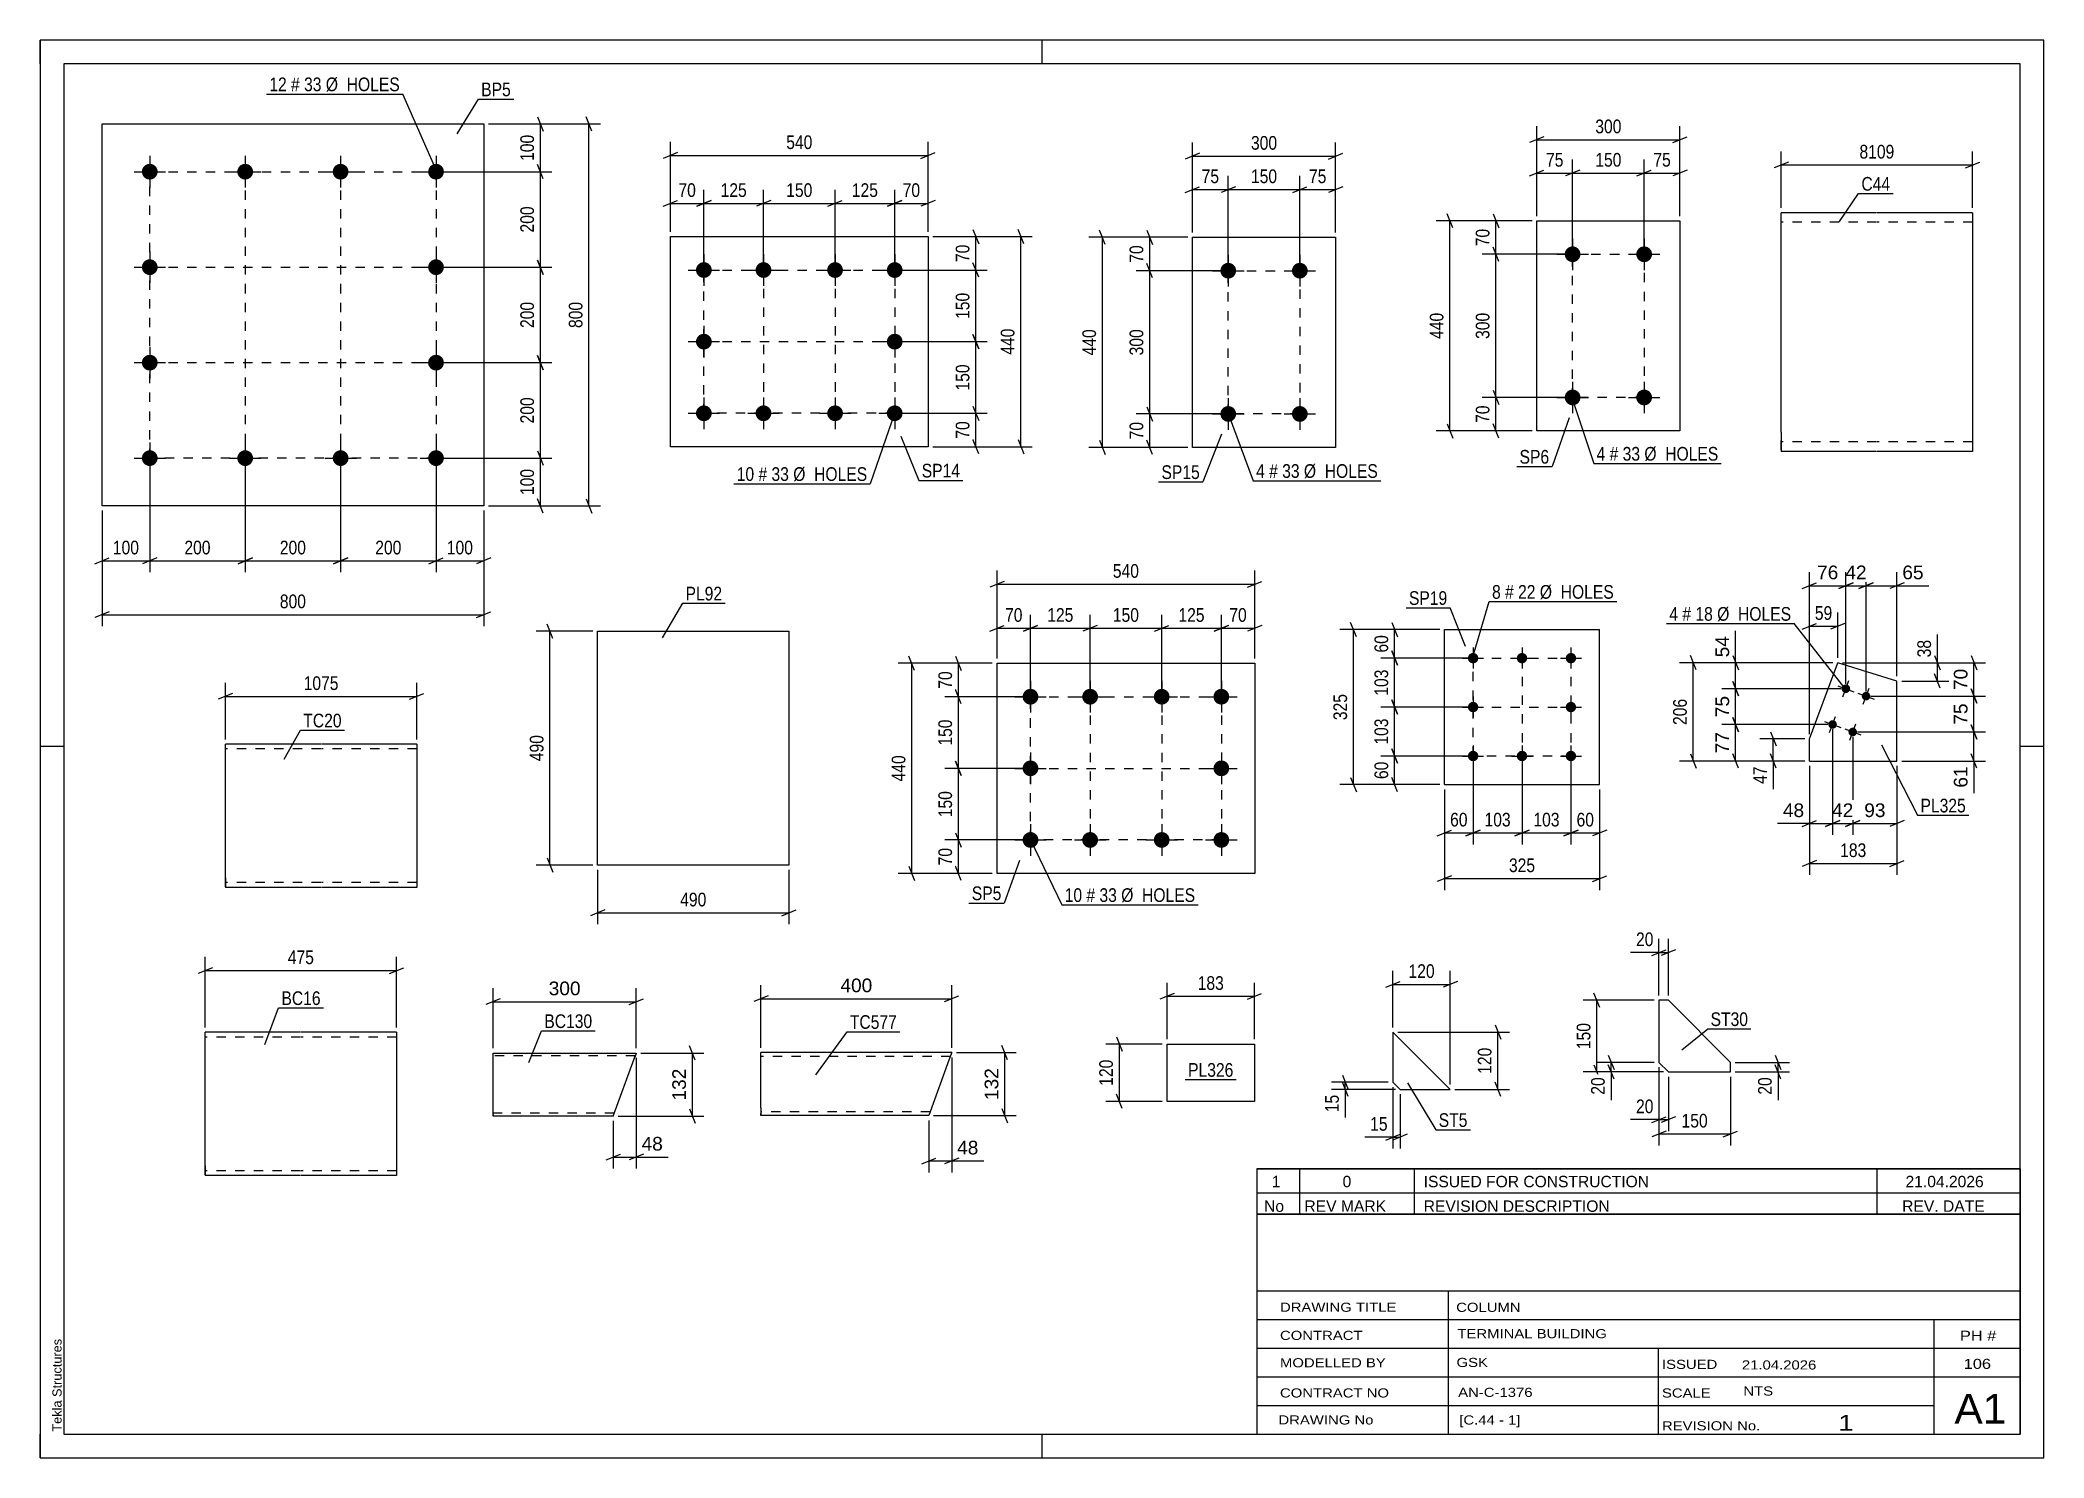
# Paper-space layout 'Layout1' of a CAD drawing. Header units: millimetres. Extents: x 0 to 420, y 0 to 297.
# The model-space entities are those that its viewports show. They can reach past a viewport. Long polylines and large blocks are cut down to what shows.
import ezdxf

# ---------------------------------------------------------------- set-up
doc = ezdxf.new("R2010")
doc.units = ezdxf.units.MM
doc.linetypes.add('DXK_LINE_DOT2', pattern=[3.9198, 1.9599, -1.9599])
doc.layers.add('Viewport layer', color=7, linetype='Continuous', plot=False)
doc.styles.add('Arial', font='ARIAL.TTF', dxfattribs={"height": 0.2})
doc.styles.add('Arial Narrow', font='ARIALN.TTF', dxfattribs={"height": 0.2})

# ---------------------------------------------------------------- blocks, each defined once
blk = doc.blocks.new('Unknown-284859404-1134')
at = {"color": 5, "linetype": 'Continuous'}
for p, q in [((420, 297), (0, 297)), ((0, 297), (0, 0)), ((0, 292), (0, 297)), ((210, 292), (210, 297)), ((420, 0), (420, 297)), ((415, 292), (5, 292)), ((5, 292), (5, 5)), ((415, 5), (415, 292)), ((5, 149), (0, 149)), ((420, 149), (415, 149)), ((0, 0), (0, 5)), ((5, 5), (415, 5)), ((210, 0), (210, 5)), ((0, 0), (420, 0))]:
    blk.add_line(p, q, dxfattribs=at)
at = {"color": 174, "linetype": 'Continuous', "style": 'Arial'}
blk.add_text('Tekla Structures', height=1.9102, rotation=90, dxfattribs=at).set_placement((4.5, 5.5))
blk = doc.blocks.new('Part-284859404-5622 - 5621')
at = {"color": 2, "linetype": 'Continuous'}
for p, q in [((200.59, 122.45), (200.59, 166.45)), ((200.59, 166.45), (254.59, 166.45)), ((254.59, 166.45), (254.59, 122.45)), ((254.59, 122.45), (200.59, 122.45))]:
    blk.add_line(p, q, dxfattribs=at)
blk = doc.blocks.new('Bolt-284859404-5623 - 5621')
at = {"linetype": 'Continuous'}
for points in [[(207.59, 161.1, -1), (207.59, 157.8, -1)], [(220.09, 161.1, -1), (220.09, 157.8, -1)], [(235.09, 161.1, -1), (235.09, 157.8, -1)], [(247.59, 161.1, -1), (247.59, 157.8, -1)], [(207.59, 146.1, -1), (207.59, 142.8, -1)], [(247.59, 146.1, -1), (247.59, 142.8, -1)], [(207.59, 131.1, -1), (207.59, 127.8, -1)], [(220.09, 131.1, -1), (220.09, 127.8, -1)], [(235.09, 131.1, -1), (235.09, 127.8, -1)], [(247.59, 131.1, -1), (247.59, 127.8, -1)]]:
    blk.add_hatch(color=1, dxfattribs=at).paths.add_polyline_path(points)
at = {"color": 1, "linetype": 'Continuous'}
for p, q in [((207.59, 162.75), (207.59, 156.15)), ((220.09, 162.75), (220.09, 156.15)), ((235.09, 162.75), (235.09, 156.15)), ((247.59, 162.75), (247.59, 156.15)), ((204.29, 159.45), (210.89, 159.45)), ((216.79, 159.45), (223.39, 159.45)), ((231.79, 159.45), (238.39, 159.45)), ((244.29, 159.45), (250.89, 159.45)), ((207.59, 147.75), (207.59, 141.15)), ((247.59, 147.75), (247.59, 141.15)), ((204.29, 144.45), (210.89, 144.45)), ((244.29, 144.45), (250.89, 144.45)), ((207.59, 132.75), (207.59, 126.15)), ((220.09, 132.75), (220.09, 126.15)), ((235.09, 132.75), (235.09, 126.15)), ((247.59, 132.75), (247.59, 126.15)), ((204.29, 129.45), (210.89, 129.45)), ((216.79, 129.45), (223.39, 129.45)), ((231.79, 129.45), (238.39, 129.45)), ((244.29, 129.45), (250.89, 129.45))]:
    blk.add_line(p, q, dxfattribs=at)
blk = doc.blocks.new('Part-284859404-5549 - 5548')
at = {"color": 2, "linetype": 'Continuous'}
for p, q in [((58.86, 149.51), (38.86, 149.51)), ((38.86, 121.51), (38.86, 149.51)), ((78.96, 149.51), (58.96, 149.51)), ((78.96, 149.51), (78.96, 119.51)), ((38.86, 121.51), (38.86, 119.51)), ((58.86, 119.51), (38.86, 119.51)), ((78.96, 119.51), (58.96, 119.51))]:
    blk.add_line(p, q, dxfattribs=at)
at = {"color": 7, "linetype": 'DXK_LINE_DOT2'}
for p, q in [((58.86, 148.51), (38.86, 148.51)), ((78.96, 148.51), (58.96, 148.51)), ((38.86, 119.66), (38.86, 121.51)), ((38.86, 120.51), (38.86, 120.59)), ((58.86, 120.51), (38.86, 120.51)), ((78.96, 120.51), (58.96, 120.51)), ((78.96, 120.51), (78.96, 120.59))]:
    blk.add_line(p, q, dxfattribs=at)
blk = doc.blocks.new('Part-284859404-7468 - 7467')
at = {"color": 2, "linetype": 'Continuous'}
for p, q in [((191.09, 84.9), (151.09, 84.9)), ((151.09, 73.3), (151.09, 84.9)), ((191.09, 84.9), (190.5, 83.3)), ((190.5, 83.3), (186.28, 71.7)), ((151.09, 73.3), (151.09, 72.17)), ((151.09, 72.17), (151.09, 71.7)), ((186.28, 71.7), (151.09, 71.7))]:
    blk.add_line(p, q, dxfattribs=at)
at = {"color": 7, "linetype": 'DXK_LINE_DOT2'}
for p, q in [((190.8, 84.1), (151.09, 84.1)), ((191.04, 84.78), (190.5, 83.3)), ((186.57, 72.5), (151.09, 72.5)), ((151.09, 71.7), (151.09, 72.17))]:
    blk.add_line(p, q, dxfattribs=at)
blk = doc.blocks.new('Part-284859404-5557 - 5556')
at = {"color": 2, "linetype": 'Continuous'}
for p, q in [((54.61, 89.15), (34.61, 89.15)), ((34.61, 61.15), (34.61, 89.15)), ((74.71, 89.15), (54.71, 89.15)), ((74.71, 89.15), (74.71, 59.15)), ((34.61, 61.15), (34.61, 59.15)), ((54.61, 59.15), (34.61, 59.15)), ((74.71, 59.15), (54.71, 59.15))]:
    blk.add_line(p, q, dxfattribs=at)
at = {"color": 7, "linetype": 'DXK_LINE_DOT2'}
for p, q in [((54.61, 88.15), (34.61, 88.15)), ((74.71, 88.15), (54.71, 88.15)), ((34.61, 59.31), (34.61, 61.15)), ((34.61, 60.15), (34.61, 60.23)), ((54.61, 60.15), (34.61, 60.15)), ((74.71, 60.15), (54.71, 60.15)), ((74.71, 60.15), (74.71, 60.23))]:
    blk.add_line(p, q, dxfattribs=at)
blk = doc.blocks.new('Part-284859404-5603 - 5602')
at = {"color": 2, "linetype": 'Continuous'}
for p, q in [((294.36, 141.03), (294.36, 173.53)), ((294.36, 173.53), (326.86, 173.53)), ((326.86, 141.03), (326.86, 173.53)), ((294.36, 141.03), (326.86, 141.03))]:
    blk.add_line(p, q, dxfattribs=at)
blk = doc.blocks.new('Bolt-284859404-5604 - 5602')
at = {"linetype": 'Continuous'}
for points in [[(300.36, 168.63, -1), (300.36, 166.43, -1)], [(310.61, 168.63, -1), (310.61, 166.43, -1)], [(320.86, 168.63, -1), (320.86, 166.43, -1)], [(300.36, 158.38, -1), (300.36, 156.18, -1)], [(320.86, 158.38, -1), (320.86, 156.18, -1)], [(300.36, 148.13, -1), (300.36, 145.93, -1)], [(310.61, 148.13, -1), (310.61, 145.93, -1)], [(320.86, 148.13, -1), (320.86, 145.93, -1)]]:
    blk.add_hatch(color=1, dxfattribs=at).paths.add_polyline_path(points)
at = {"color": 1, "linetype": 'Continuous'}
for p, q in [((300.36, 169.73), (300.36, 165.33)), ((310.61, 169.73), (310.61, 165.33)), ((320.86, 169.73), (320.86, 165.33)), ((298.16, 167.53), (302.56, 167.53)), ((308.41, 167.53), (312.81, 167.53)), ((318.66, 167.53), (323.06, 167.53)), ((298.16, 157.28), (302.56, 157.28)), ((300.36, 159.48), (300.36, 155.08)), ((318.66, 157.28), (323.06, 157.28)), ((320.86, 159.48), (320.86, 155.08)), ((298.16, 147.03), (302.56, 147.03)), ((300.36, 149.23), (300.36, 144.83)), ((308.41, 147.03), (312.81, 147.03)), ((310.61, 149.23), (310.61, 144.83)), ((318.66, 147.03), (323.06, 147.03)), ((320.86, 149.23), (320.86, 144.83))]:
    blk.add_line(p, q, dxfattribs=at)
blk = doc.blocks.new('Bolt-284859404-5566 - 5564')
at = {"linetype": 'Continuous'}
for points in [[(22.99, 271.08, -1), (22.99, 267.78, -1)], [(42.99, 271.08, -1), (42.99, 267.78, -1)], [(62.99, 271.08, -1), (62.99, 267.78, -1)], [(82.99, 271.08, -1), (82.99, 267.78, -1)], [(22.99, 251.08, -1), (22.99, 247.78, -1)], [(82.99, 251.08, -1), (82.99, 247.78, -1)], [(22.99, 231.08, -1), (22.99, 227.78, -1)], [(82.99, 231.08, -1), (82.99, 227.78, -1)], [(22.99, 211.08, -1), (22.99, 207.78, -1)], [(42.99, 211.08, -1), (42.99, 207.78, -1)], [(62.99, 211.08, -1), (62.99, 207.78, -1)], [(82.99, 211.08, -1), (82.99, 207.78, -1)]]:
    blk.add_hatch(color=1, dxfattribs=at).paths.add_polyline_path(points)
at = {"color": 1, "linetype": 'Continuous'}
for p, q in [((19.69, 269.43), (26.29, 269.43)), ((22.99, 272.73), (22.99, 266.13)), ((39.69, 269.43), (46.29, 269.43)), ((42.99, 272.73), (42.99, 266.13)), ((59.69, 269.43), (66.29, 269.43)), ((62.99, 272.73), (62.99, 266.13)), ((79.69, 269.43), (86.29, 269.43)), ((82.99, 272.73), (82.99, 266.13)), ((22.99, 252.73), (22.99, 246.13)), ((82.99, 252.73), (82.99, 246.13)), ((19.69, 249.43), (26.29, 249.43)), ((79.69, 249.43), (86.29, 249.43)), ((22.99, 232.73), (22.99, 226.13)), ((82.99, 232.73), (82.99, 226.13)), ((19.69, 229.43), (26.29, 229.43)), ((79.69, 229.43), (86.29, 229.43)), ((22.99, 212.73), (22.99, 206.13)), ((42.99, 212.73), (42.99, 206.13)), ((62.99, 212.73), (62.99, 206.13)), ((82.99, 212.73), (82.99, 206.13)), ((19.69, 209.43), (26.29, 209.43)), ((39.69, 209.43), (46.29, 209.43)), ((59.69, 209.43), (66.29, 209.43)), ((79.69, 209.43), (86.29, 209.43))]:
    blk.add_line(p, q, dxfattribs=at)
blk = doc.blocks.new('Part-284859404-5565 - 5564')
at = {"color": 2, "linetype": 'Continuous'}
for p, q in [((12.99, 199.43), (12.99, 279.43)), ((12.99, 279.43), (92.99, 279.43)), ((92.99, 279.43), (92.99, 199.43)), ((92.99, 199.43), (12.99, 199.43))]:
    blk.add_line(p, q, dxfattribs=at)
blk = doc.blocks.new('Part-284859404-5614 - 5613')
at = {"color": 2, "linetype": 'Continuous'}
for p, q in [((313.71, 215.14), (313.71, 259.14)), ((313.71, 259.14), (343.71, 259.14)), ((343.71, 259.14), (343.71, 215.14)), ((343.71, 215.14), (313.71, 215.14))]:
    blk.add_line(p, q, dxfattribs=at)
blk = doc.blocks.new('Bolt-284859404-5615 - 5613')
at = {"linetype": 'Continuous'}
for points in [[(321.21, 253.79, -1), (321.21, 250.49, -1)], [(336.21, 253.79, -1), (336.21, 250.49, -1)], [(321.21, 223.79, -1), (321.21, 220.49, -1)], [(336.21, 223.79, -1), (336.21, 220.49, -1)]]:
    blk.add_hatch(color=1, dxfattribs=at).paths.add_polyline_path(points)
at = {"color": 1, "linetype": 'Continuous'}
for p, q in [((317.91, 252.14), (324.51, 252.14)), ((321.21, 255.44), (321.21, 248.84)), ((332.91, 252.14), (339.51, 252.14)), ((336.21, 255.44), (336.21, 248.84)), ((321.21, 225.44), (321.21, 218.84)), ((336.21, 225.44), (336.21, 218.84)), ((317.91, 222.14), (324.51, 222.14)), ((332.91, 222.14), (339.51, 222.14))]:
    blk.add_line(p, q, dxfattribs=at)
blk = doc.blocks.new('Part-284859404-5573 - 5572')
at = {"color": 2, "linetype": 'Continuous'}
for p, q in [((341.29, 95.86), (339.29, 95.86)), ((339.29, 95.86), (339.29, 82.86)), ((354.29, 82.86), (341.29, 95.86)), ((339.29, 82.86), (341.29, 80.86)), ((341.29, 80.86), (354.29, 80.86)), ((354.29, 80.86), (354.29, 82.86))]:
    blk.add_line(p, q, dxfattribs=at)
blk = doc.blocks.new('Part-284859404-5630 - 5629')
at = {"color": 2, "linetype": 'Continuous'}
for p, q in [((283.56, 89.19), (283.56, 78.69)), ((283.56, 89.19), (295.56, 77.19)), ((283.56, 78.69), (285.06, 77.19)), ((285.06, 77.19), (295.56, 77.19))]:
    blk.add_line(p, q, dxfattribs=at)
blk = doc.blocks.new('Part-284859404-5652 - 5651')
at = {"color": 2, "linetype": 'Continuous'}
for p, q in [((116.86, 124.18), (116.86, 173.18)), ((116.86, 173.18), (136.86, 173.18)), ((136.96, 173.18), (156.96, 173.18)), ((156.96, 173.18), (156.96, 124.18)), ((136.86, 124.18), (116.86, 124.18)), ((156.96, 124.18), (136.96, 124.18))]:
    blk.add_line(p, q, dxfattribs=at)
blk = doc.blocks.new('Part-284859404-5659 - 5658')
at = {"color": 2, "linetype": 'Continuous'}
for p, q in [((236.21, 74.69), (236.21, 86.69)), ((236.21, 86.69), (254.54, 86.69)), ((254.54, 86.69), (254.54, 74.69)), ((254.54, 74.69), (236.21, 74.69))]:
    blk.add_line(p, q, dxfattribs=at)
blk = doc.blocks.new('Part-284859404-5669 - 5668')
at = {"color": 2, "linetype": 'Continuous'}
for p, q in [((241.54, 211.69), (241.54, 255.69)), ((241.54, 255.69), (271.54, 255.69)), ((271.54, 255.69), (271.54, 211.69)), ((271.54, 211.69), (241.54, 211.69))]:
    blk.add_line(p, q, dxfattribs=at)
blk = doc.blocks.new('Bolt-284859404-5670 - 5668')
at = {"linetype": 'Continuous'}
for points in [[(249.04, 250.34, -1), (249.04, 247.04, -1)], [(264.04, 250.34, -1), (264.04, 247.04, -1)], [(249.04, 220.34, -1), (249.04, 217.04, -1)], [(264.04, 220.34, -1), (264.04, 217.04, -1)]]:
    blk.add_hatch(color=1, dxfattribs=at).paths.add_polyline_path(points)
at = {"color": 1, "linetype": 'Continuous'}
for p, q in [((245.74, 248.69), (252.34, 248.69)), ((249.04, 251.99), (249.04, 245.39)), ((260.74, 248.69), (267.34, 248.69)), ((264.04, 251.99), (264.04, 245.39)), ((245.74, 218.69), (252.34, 218.69)), ((249.04, 221.99), (249.04, 215.39)), ((260.74, 218.69), (267.34, 218.69)), ((264.04, 221.99), (264.04, 215.39))]:
    blk.add_line(p, q, dxfattribs=at)
blk = doc.blocks.new('Part-284859404-5677 - 5676')
at = {"color": 2, "linetype": 'Continuous'}
for p, q in [((132.13, 211.83), (132.13, 255.83)), ((132.13, 255.83), (186.13, 255.83)), ((186.13, 255.83), (186.13, 211.83)), ((186.13, 211.83), (132.13, 211.83))]:
    blk.add_line(p, q, dxfattribs=at)
blk = doc.blocks.new('Bolt-284859404-5678 - 5676')
at = {"linetype": 'Continuous'}
for points in [[(139.13, 250.48, -1), (139.13, 247.18, -1)], [(151.63, 250.48, -1), (151.63, 247.18, -1)], [(166.63, 250.48, -1), (166.63, 247.18, -1)], [(179.13, 250.48, -1), (179.13, 247.18, -1)], [(139.13, 235.48, -1), (139.13, 232.18, -1)], [(179.13, 235.48, -1), (179.13, 232.18, -1)], [(139.13, 220.48, -1), (139.13, 217.18, -1)], [(151.63, 220.48, -1), (151.63, 217.18, -1)], [(166.63, 220.48, -1), (166.63, 217.18, -1)], [(179.13, 220.48, -1), (179.13, 217.18, -1)]]:
    blk.add_hatch(color=1, dxfattribs=at).paths.add_polyline_path(points)
at = {"color": 1, "linetype": 'Continuous'}
for p, q in [((139.13, 252.13), (139.13, 245.53)), ((151.63, 252.13), (151.63, 245.53)), ((166.63, 252.13), (166.63, 245.53)), ((179.13, 252.13), (179.13, 245.53)), ((135.83, 248.83), (142.43, 248.83)), ((148.33, 248.83), (154.93, 248.83)), ((163.33, 248.83), (169.93, 248.83)), ((175.83, 248.83), (182.43, 248.83)), ((139.13, 237.13), (139.13, 230.53)), ((179.13, 237.13), (179.13, 230.53)), ((135.83, 233.83), (142.43, 233.83)), ((175.83, 233.83), (182.43, 233.83)), ((135.83, 218.83), (142.43, 218.83)), ((139.13, 222.13), (139.13, 215.53)), ((148.33, 218.83), (154.93, 218.83)), ((151.63, 222.13), (151.63, 215.53)), ((163.33, 218.83), (169.93, 218.83)), ((166.63, 222.13), (166.63, 215.53)), ((175.83, 218.83), (182.43, 218.83)), ((179.13, 222.13), (179.13, 215.53))]:
    blk.add_line(p, q, dxfattribs=at)
blk = doc.blocks.new('Part-284859404-5685 - 5684')
at = {"color": 2, "linetype": 'Continuous'}
for p, q in [((384.94, 260.84), (364.94, 260.84)), ((364.94, 214.84), (364.94, 260.84)), ((405.04, 260.84), (385.04, 260.84)), ((405.04, 260.84), (405.04, 210.84)), ((364.94, 214.84), (364.94, 210.84)), ((384.94, 210.84), (364.94, 210.84)), ((405.04, 210.84), (385.04, 210.84))]:
    blk.add_line(p, q, dxfattribs=at)
at = {"color": 7, "linetype": 'DXK_LINE_DOT2'}
for p, q in [((384.94, 258.84), (364.94, 258.84)), ((405.04, 258.84), (385.04, 258.84)), ((364.94, 211.14), (364.94, 214.84)), ((384.94, 212.84), (364.94, 212.84)), ((405.04, 212.84), (385.04, 212.84))]:
    blk.add_line(p, q, dxfattribs=at)
blk = doc.blocks.new('Part-284859404-5694 - 5693')
at = {"color": 2, "linetype": 'Continuous'}
for p, q in [((370.86, 150.63), (376.78, 166.57)), ((389.2, 162.74), (376.78, 166.57)), ((389.2, 145.97), (389.2, 162.74)), ((370.86, 145.97), (370.86, 150.63)), ((370.86, 145.97), (389.2, 145.97))]:
    blk.add_line(p, q, dxfattribs=at)
blk = doc.blocks.new('Bolt-284859404-5695 - 5693')
at = {"linetype": 'Continuous'}
for points in [[(378.81, 161.98, -1), (378.18, 160.29, -1)], [(383.03, 160.41, -1), (382.4, 158.72, -1)], [(376.02, 154.48, -1), (375.4, 152.79, -1)], [(380.24, 152.91, -1), (379.62, 151.22, -1)]]:
    blk.add_hatch(color=1, dxfattribs=at).paths.add_polyline_path(points)
at = {"color": 1, "linetype": 'Continuous'}
for p, q in [((376.81, 161.76), (380.18, 160.51)), ((377.87, 159.45), (379.12, 162.82)), ((381.03, 160.19), (384.4, 158.94)), ((382.09, 157.88), (383.34, 161.26)), ((374.02, 154.26), (377.4, 153.01)), ((375.08, 151.95), (376.34, 155.32)), ((378.24, 152.69), (381.62, 151.44)), ((379.3, 150.38), (380.55, 153.76))]:
    blk.add_line(p, q, dxfattribs=at)
blk = doc.blocks.new('Part-284859404-7443 - 7442')
at = {"color": 2, "linetype": 'Continuous'}
for p, q in [((94.95, 71.69), (94.95, 84.8)), ((94.95, 84.8), (124.95, 84.8)), ((124.91, 84.71), (124.51, 83.6)), ((124.95, 84.8), (124.91, 84.71)), ((120.14, 71.6), (124.51, 83.6)), ((94.95, 71.6), (94.95, 71.69)), ((120.14, 71.6), (94.95, 71.6))]:
    blk.add_line(p, q, dxfattribs=at)
at = {"color": 7, "linetype": 'DXK_LINE_DOT2'}
for p, q in [((124.73, 84.2), (94.95, 84.2)), ((124.51, 83.6), (124.82, 84.45)), ((120.36, 72.2), (94.95, 72.2)), ((94.95, 71.95), (94.95, 71.6)), ((120.18, 71.69), (120.14, 71.6))]:
    blk.add_line(p, q, dxfattribs=at)
blk = doc.blocks.new('Rectangle-284859404-7370 - 5621')
at = {"color": 1, "linetype": 'DXK_LINE_DOT2'}
blk.add_lwpolyline([(207.59, 159.45), (247.59, 159.45), (247.59, 129.45), (207.59, 129.45), (207.59, 159.45)], close=True, dxfattribs=at)
blk = doc.blocks.new('Rectangle-284859404-7401 - 5602')
at = {"color": 1, "linetype": 'DXK_LINE_DOT2'}
blk.add_lwpolyline([(300.36, 167.53), (320.86, 167.53), (320.86, 147.03), (300.36, 147.03), (300.36, 167.53)], close=True, dxfattribs=at)
blk = doc.blocks.new('Rectangle-284859404-7070 - 5564')
at = {"color": 1, "linetype": 'DXK_LINE_DOT2'}
blk.add_lwpolyline([(22.99, 269.43), (82.99, 269.43), (82.99, 209.43), (22.99, 209.43), (22.99, 269.43)], close=True, dxfattribs=at)
blk = doc.blocks.new('Rectangle-284859404-7194 - 5613')
at = {"color": 1, "linetype": 'DXK_LINE_DOT2'}
blk.add_lwpolyline([(321.21, 252.14), (336.21, 252.14), (336.21, 222.14), (321.21, 222.14), (321.21, 252.14)], close=True, dxfattribs=at)
blk = doc.blocks.new('Rectangle-284859404-7167 - 5668')
at = {"color": 1, "linetype": 'DXK_LINE_DOT2'}
blk.add_lwpolyline([(249.04, 248.69), (264.04, 248.69), (264.04, 218.69), (249.04, 218.69), (249.04, 248.69)], close=True, dxfattribs=at)
blk = doc.blocks.new('Rectangle-284859404-7122 - 5676')
at = {"color": 1, "linetype": 'DXK_LINE_DOT2'}
blk.add_lwpolyline([(139.13, 248.83), (179.13, 248.83), (179.13, 218.83), (139.13, 218.83), (139.13, 248.83)], close=True, dxfattribs=at)
blk = doc.blocks.new('Line-284859404-7380 - 5621')
at = {"color": 1, "linetype": 'DXK_LINE_DOT2'}
blk.add_line((207.59, 144.45), (247.59, 144.45), dxfattribs=at)
blk = doc.blocks.new('Line-284859404-7411 - 5602')
at = {"color": 1, "linetype": 'DXK_LINE_DOT2'}
blk.add_line((300.36, 157.28), (320.86, 157.28), dxfattribs=at)
blk = doc.blocks.new('Line-284859404-7080 - 5564')
at = {"color": 1, "linetype": 'DXK_LINE_DOT2'}
blk.add_line((42.99, 269.43), (42.99, 209.43), dxfattribs=at)
blk = doc.blocks.new('Line-284859404-7132 - 5676')
at = {"color": 1, "linetype": 'DXK_LINE_DOT2'}
blk.add_line((151.63, 248.83), (151.63, 218.83), dxfattribs=at)
blk = doc.blocks.new('Line-284859404-7387 - 5621')
at = {"color": 1, "linetype": 'DXK_LINE_DOT2'}
blk.add_line((220.09, 159.45), (220.09, 129.45), dxfattribs=at)
blk = doc.blocks.new('Line-284859404-7418 - 5602')
at = {"color": 1, "linetype": 'DXK_LINE_DOT2'}
blk.add_line((310.61, 167.53), (310.61, 147.03), dxfattribs=at)
blk = doc.blocks.new('Line-284859404-7087 - 5564')
at = {"color": 1, "linetype": 'DXK_LINE_DOT2'}
blk.add_line((62.99, 269.43), (62.99, 209.43), dxfattribs=at)
blk = doc.blocks.new('Line-284859404-7139 - 5676')
at = {"color": 1, "linetype": 'DXK_LINE_DOT2'}
blk.add_line((166.63, 248.83), (166.63, 218.83), dxfattribs=at)
blk = doc.blocks.new('Line-284859404-7394 - 5621')
at = {"color": 1, "linetype": 'DXK_LINE_DOT2'}
blk.add_line((235.09, 159.45), (235.09, 129.45), dxfattribs=at)
blk = doc.blocks.new('Line-284859404-7094 - 5564')
at = {"color": 1, "linetype": 'DXK_LINE_DOT2'}
blk.add_line((22.99, 249.43), (82.99, 249.43), dxfattribs=at)
blk = doc.blocks.new('Line-284859404-7146 - 5676')
at = {"color": 1, "linetype": 'DXK_LINE_DOT2'}
blk.add_line((139.13, 233.83), (179.13, 233.83), dxfattribs=at)
blk = doc.blocks.new('Line-284859404-7101 - 5564')
at = {"color": 1, "linetype": 'DXK_LINE_DOT2'}
blk.add_line((22.99, 229.43), (82.99, 229.43), dxfattribs=at)
blk = doc.blocks.new('StraightDimension-284859404-7953 - 5621')
at = {"color": 7, "linetype": 'Continuous'}
for p, q in [((193.09, 157.95), (191.89, 160.95)), ((206.59, 159.45), (189.64, 159.45)), ((192.49, 144.45), (192.49, 159.45)), ((206.59, 144.45), (189.64, 144.45)), ((191.89, 145.95), (193.09, 142.95))]:
    blk.add_line(p, q, dxfattribs=at)
at = {"color": 0}
blk.add_wipeout([(191.74, 155.29), (187.54, 155.29), (187.54, 148.6), (191.74, 148.6)], dxfattribs=at)
at = {"color": 3, "style": 'Arial Narrow'}
blk.add_text('150', height=2.863, rotation=90.0002, dxfattribs=at).set_placement((191.14, 149.2))
blk = doc.blocks.new('StraightDimension-284859404-5872 - 5621')
at = {"color": 7, "linetype": 'Continuous'}
for p, q in [((199.59, 166.45), (189.64, 166.45)), ((191.89, 167.95), (193.09, 164.95)), ((192.49, 159.45), (192.49, 166.45)), ((193.09, 157.95), (191.89, 160.95)), ((206.59, 159.45), (189.64, 159.45))]:
    blk.add_line(p, q, dxfattribs=at)
at = {"color": 0}
blk.add_wipeout([(191.74, 165.37), (187.54, 165.37), (187.54, 160.52), (191.74, 160.52)], dxfattribs=at)
at = {"color": 3, "style": 'Arial Narrow'}
blk.add_text('70', height=2.863, rotation=90.0002, dxfattribs=at).set_placement((191.14, 161.12))
blk = doc.blocks.new('StraightDimension-284859404-7951 - 5621')
at = {"color": 7, "linetype": 'Continuous'}
for p, q in [((206.59, 144.45), (189.64, 144.45)), ((193.09, 142.95), (191.89, 145.95)), ((192.49, 129.45), (192.49, 144.45)), ((191.89, 130.95), (193.09, 127.95)), ((206.59, 129.45), (189.64, 129.45))]:
    blk.add_line(p, q, dxfattribs=at)
at = {"color": 0}
blk.add_wipeout([(191.74, 140.29), (187.54, 140.29), (187.54, 133.6), (191.74, 133.6)], dxfattribs=at)
at = {"color": 3, "style": 'Arial Narrow'}
blk.add_text('150', height=2.863, rotation=90.0002, dxfattribs=at).set_placement((191.14, 134.2))
blk = doc.blocks.new('StraightDimension-284859404-5875 - 5621')
at = {"color": 7, "linetype": 'Continuous'}
for p, q in [((191.89, 130.95), (193.09, 127.95)), ((206.59, 129.45), (189.64, 129.45)), ((192.49, 122.45), (192.49, 129.45)), ((199.59, 122.45), (189.64, 122.45)), ((193.09, 120.95), (191.89, 123.95))]:
    blk.add_line(p, q, dxfattribs=at)
at = {"color": 0}
blk.add_wipeout([(191.74, 128.37), (187.54, 128.37), (187.54, 123.52), (191.74, 123.52)], dxfattribs=at)
at = {"color": 3, "style": 'Arial Narrow'}
blk.add_text('70', height=2.863, rotation=90.0002, dxfattribs=at).set_placement((191.14, 124.12))
blk = doc.blocks.new('StraightDimension-284859404-5888 - 5621')
at = {"color": 7, "linetype": 'Continuous'}
for p, q in [((199.59, 166.45), (179.86, 166.45)), ((183.31, 164.95), (182.11, 167.95)), ((182.71, 122.45), (182.71, 166.45)), ((199.59, 122.45), (179.86, 122.45)), ((182.11, 123.95), (183.31, 120.95))]:
    blk.add_line(p, q, dxfattribs=at)
at = {"color": 0}
blk.add_wipeout([(181.96, 147.79), (177.76, 147.79), (177.76, 141.1), (181.96, 141.1)], dxfattribs=at)
at = {"color": 3, "style": 'Arial Narrow'}
blk.add_text('440', height=2.863, rotation=90.0002, dxfattribs=at).set_placement((181.36, 141.7))
blk = doc.blocks.new('StraightDimension-284859404-5892 - 5621')
at = {"color": 7, "linetype": 'Continuous'}
for p, q in [((247.59, 160.45), (247.59, 176.64)), ((254.59, 167.45), (254.59, 176.64)), ((246.09, 173.19), (249.09, 174.39)), ((247.59, 173.79), (254.59, 173.79)), ((256.09, 174.39), (253.09, 173.19))]:
    blk.add_line(p, q, dxfattribs=at)
at = {"color": 0}
blk.add_wipeout([(253.52, 174.54), (253.52, 178.74), (248.66, 178.74), (248.66, 174.54)], dxfattribs=at)
at = {"color": 3, "style": 'Arial Narrow'}
blk.add_text('70', height=2.863, dxfattribs=at).set_placement((249.26, 175.14))
blk = doc.blocks.new('StraightDimension-284859404-5896 - 5621')
at = {"color": 7, "linetype": 'Continuous'}
for p, q in [((200.59, 167.45), (200.59, 176.64)), ((207.59, 160.45), (207.59, 176.64)), ((199.09, 173.19), (202.09, 174.39)), ((200.59, 173.79), (207.59, 173.79)), ((209.09, 174.39), (206.09, 173.19))]:
    blk.add_line(p, q, dxfattribs=at)
at = {"color": 0}
blk.add_wipeout([(206.52, 174.54), (206.52, 178.74), (201.66, 178.74), (201.66, 174.54)], dxfattribs=at)
at = {"color": 3, "style": 'Arial Narrow'}
blk.add_text('70', height=2.863, dxfattribs=at).set_placement((202.26, 175.14))
blk = doc.blocks.new('StraightDimension-284859404-5912 - 5621')
at = {"color": 7, "linetype": 'Continuous'}
for p, q in [((200.59, 167.45), (200.59, 185.87)), ((254.59, 167.45), (254.59, 185.87)), ((202.09, 183.62), (199.09, 182.42)), ((200.59, 183.02), (254.59, 183.02)), ((253.09, 182.42), (256.09, 183.62))]:
    blk.add_line(p, q, dxfattribs=at)
at = {"color": 0}
blk.add_wipeout([(230.93, 183.77), (230.93, 187.97), (224.25, 187.97), (224.25, 183.77)], dxfattribs=at)
at = {"color": 3, "style": 'Arial Narrow'}
blk.add_text('540', height=2.863, dxfattribs=at).set_placement((224.85, 184.37))
blk = doc.blocks.new('StraightDimension-284859404-7955 - 5621')
at = {"color": 7, "linetype": 'Continuous'}
for p, q in [((207.59, 160.45), (207.59, 176.64)), ((220.09, 160.45), (220.09, 176.64)), ((206.09, 173.19), (209.09, 174.39)), ((207.59, 173.79), (220.09, 173.79)), ((221.59, 174.39), (218.59, 173.19))]:
    blk.add_line(p, q, dxfattribs=at)
at = {"color": 0}
blk.add_wipeout([(217.18, 174.54), (217.18, 178.74), (210.5, 178.74), (210.5, 174.54)], dxfattribs=at)
at = {"color": 3, "style": 'Arial Narrow'}
blk.add_text('125', height=2.863, dxfattribs=at).set_placement((211.1, 175.14))
blk = doc.blocks.new('StraightDimension-284859404-7957 - 5621')
at = {"color": 7, "linetype": 'Continuous'}
for p, q in [((220.09, 160.45), (220.09, 176.64)), ((235.09, 160.45), (235.09, 176.64)), ((221.59, 174.39), (218.59, 173.19)), ((220.09, 173.79), (235.09, 173.79)), ((233.59, 173.19), (236.59, 174.39))]:
    blk.add_line(p, q, dxfattribs=at)
at = {"color": 0}
blk.add_wipeout([(230.93, 174.54), (230.93, 178.74), (224.25, 178.74), (224.25, 174.54)], dxfattribs=at)
at = {"color": 3, "style": 'Arial Narrow'}
blk.add_text('150', height=2.863, dxfattribs=at).set_placement((224.85, 175.14))
blk = doc.blocks.new('StraightDimension-284859404-7959 - 5621')
at = {"color": 7, "linetype": 'Continuous'}
for p, q in [((235.09, 160.45), (235.09, 176.64)), ((247.59, 160.45), (247.59, 176.64)), ((233.59, 173.19), (236.59, 174.39)), ((235.09, 173.79), (247.59, 173.79)), ((249.09, 174.39), (246.09, 173.19))]:
    blk.add_line(p, q, dxfattribs=at)
at = {"color": 0}
blk.add_wipeout([(244.68, 174.54), (244.68, 178.74), (238, 178.74), (238, 174.54)], dxfattribs=at)
at = {"color": 3, "style": 'Arial Narrow'}
blk.add_text('125', height=2.863, dxfattribs=at).set_placement((238.6, 175.14))
blk = doc.blocks.new('StraightDimension-284859404-5704 - 5548')
at = {"color": 7, "linetype": 'Continuous'}
for p, q in [((40.36, 160.11), (37.36, 158.91)), ((38.86, 150.51), (38.86, 162.36)), ((77.46, 158.91), (80.46, 160.11)), ((78.96, 150.51), (78.96, 162.36)), ((38.86, 159.51), (78.96, 159.51))]:
    blk.add_line(p, q, dxfattribs=at)
at = {"color": 0}
blk.add_wipeout([(63.16, 160.26), (63.16, 164.46), (54.65, 164.46), (54.65, 160.26)], dxfattribs=at)
at = {"color": 3, "style": 'Arial Narrow'}
blk.add_text('1075', height=2.863, dxfattribs=at).set_placement((55.25, 160.86))
blk = doc.blocks.new('StraightDimension-284859404-7556 - 7467')
at = {"color": 7, "linetype": 'Continuous'}
for p, q in [((192.09, 84.9), (204.6, 84.9)), ((202.8, 83.4), (201.6, 86.4)), ((202.2, 71.7), (202.2, 84.9)), ((187.28, 71.7), (204.6, 71.7)), ((201.6, 73.2), (202.8, 70.2))]:
    blk.add_line(p, q, dxfattribs=at)
at = {"color": 0}
blk.add_wipeout([(201.45, 82.24), (197.25, 82.24), (197.25, 74.36), (201.45, 74.36)], dxfattribs=at)
at = {"color": 3, "style": 'Arial'}
blk.add_text('132', height=2.865, rotation=90.0002, dxfattribs=at).set_placement((200.85, 74.96))
blk = doc.blocks.new('StraightDimension-284859404-7581 - 7467')
at = {"color": 7, "linetype": 'Continuous'}
for p, q in [((191.09, 83.9), (191.09, 59.82)), ((186.28, 70.7), (186.28, 59.82)), ((184.78, 61.62), (187.78, 62.82)), ((186.28, 62.22), (191.09, 62.22)), ((192.59, 62.82), (189.59, 61.62))]:
    blk.add_line(p, q, dxfattribs=at)
at = {"color": 0}
blk.add_wipeout([(197.26, 62.97), (197.26, 67.17), (191.61, 67.17), (191.61, 62.97)], dxfattribs=at)
at = {"color": 7, "linetype": 'Continuous'}
blk.add_line((191.09, 62.22), (197.78, 62.22), dxfattribs=at)
blk.add_line((191.09, 62.22), (197.78, 62.22), dxfattribs=at)
at = {"color": 3, "style": 'Arial'}
blk.add_text('48', height=2.865, dxfattribs=at).set_placement((192.21, 63.57))
blk = doc.blocks.new('StraightDimension-284859404-7545 - 7467')
at = {"color": 7, "linetype": 'Continuous'}
for p, q in [((152.59, 96.8), (149.59, 95.6)), ((151.09, 85.9), (151.09, 99.05)), ((189.59, 95.6), (192.59, 96.8)), ((191.09, 85.9), (191.09, 99.05)), ((151.09, 96.2), (191.09, 96.2))]:
    blk.add_line(p, q, dxfattribs=at)
at = {"color": 0}
blk.add_wipeout([(175.02, 96.95), (175.02, 101.15), (167.15, 101.15), (167.15, 96.95)], dxfattribs=at)
at = {"color": 3, "style": 'Arial'}
blk.add_text('400', height=2.865, dxfattribs=at).set_placement((167.75, 97.55))
blk = doc.blocks.new('StraightDimension-284859404-5708 - 5556')
at = {"color": 7, "linetype": 'Continuous'}
for p, q in [((36.11, 102.69), (33.11, 101.49)), ((34.61, 90.15), (34.61, 104.94)), ((34.61, 102.09), (74.71, 102.09)), ((73.21, 101.49), (76.21, 102.69)), ((74.71, 90.15), (74.71, 104.94))]:
    blk.add_line(p, q, dxfattribs=at)
at = {"color": 0}
blk.add_wipeout([(58, 102.84), (58, 107.04), (51.32, 107.04), (51.32, 102.84)], dxfattribs=at)
at = {"color": 3, "style": 'Arial Narrow'}
blk.add_text('475', height=2.863, dxfattribs=at).set_placement((51.92, 103.44))
blk = doc.blocks.new('StraightDimension-284859404-5800 - 5602')
at = {"color": 7, "linetype": 'Continuous'}
for p, q in [((293.36, 173.53), (281.05, 173.53)), ((283.3, 175.03), (284.5, 172.03)), ((283.9, 167.53), (283.9, 173.53)), ((284.5, 166.03), (283.3, 169.03)), ((299.36, 167.53), (281.05, 167.53))]:
    blk.add_line(p, q, dxfattribs=at)
at = {"color": 0}
blk.add_wipeout([(283.15, 172.96), (278.95, 172.96), (278.95, 168.1), (283.15, 168.1)], dxfattribs=at)
at = {"color": 3, "style": 'Arial Narrow'}
blk.add_text('60', height=2.863, rotation=90.0002, dxfattribs=at).set_placement((282.55, 168.7))
blk = doc.blocks.new('StraightDimension-284859404-5823 - 5602')
at = {"color": 7, "linetype": 'Continuous'}
for p, q in [((300.36, 146.03), (300.36, 128.52)), ((294.36, 140.03), (294.36, 128.52)), ((292.86, 130.32), (295.86, 131.52)), ((294.36, 130.92), (300.36, 130.92)), ((301.86, 131.52), (298.86, 130.32))]:
    blk.add_line(p, q, dxfattribs=at)
at = {"color": 0}
blk.add_wipeout([(299.79, 131.67), (299.79, 135.87), (294.94, 135.87), (294.94, 131.67)], dxfattribs=at)
at = {"color": 3, "style": 'Arial Narrow'}
blk.add_text('60', height=2.863, dxfattribs=at).set_placement((295.54, 132.27))
blk = doc.blocks.new('StraightDimension-284859404-5803 - 5602')
at = {"color": 7, "linetype": 'Continuous'}
for p, q in [((299.36, 147.03), (281.05, 147.03)), ((283.3, 148.53), (284.5, 145.53)), ((283.9, 141.03), (283.9, 147.03)), ((293.36, 141.03), (281.05, 141.03)), ((284.5, 139.53), (283.3, 142.53))]:
    blk.add_line(p, q, dxfattribs=at)
at = {"color": 0}
blk.add_wipeout([(283.15, 146.46), (278.95, 146.46), (278.95, 141.6), (283.15, 141.6)], dxfattribs=at)
at = {"color": 3, "style": 'Arial Narrow'}
blk.add_text('60', height=2.863, rotation=90.0002, dxfattribs=at).set_placement((282.55, 142.2))
blk = doc.blocks.new('StraightDimension-284859404-5816 - 5602')
at = {"color": 7, "linetype": 'Continuous'}
for p, q in [((293.36, 173.53), (272.44, 173.53)), ((275.89, 172.03), (274.69, 175.03)), ((275.29, 141.03), (275.29, 173.53)), ((293.36, 141.03), (272.44, 141.03)), ((274.69, 142.53), (275.89, 139.53))]:
    blk.add_line(p, q, dxfattribs=at)
at = {"color": 0}
blk.add_wipeout([(274.54, 160.62), (270.34, 160.62), (270.34, 153.94), (274.54, 153.94)], dxfattribs=at)
at = {"color": 3, "style": 'Arial Narrow'}
blk.add_text('325', height=2.863, rotation=90.0002, dxfattribs=at).set_placement((273.94, 154.54))
blk = doc.blocks.new('StraightDimension-284859404-5820 - 5602')
at = {"color": 7, "linetype": 'Continuous'}
for p, q in [((320.86, 146.03), (320.86, 128.52)), ((326.86, 140.03), (326.86, 128.52)), ((319.36, 130.32), (322.36, 131.52)), ((320.86, 130.92), (326.86, 130.92)), ((328.36, 131.52), (325.36, 130.32))]:
    blk.add_line(p, q, dxfattribs=at)
at = {"color": 0}
blk.add_wipeout([(326.29, 131.67), (326.29, 135.87), (321.44, 135.87), (321.44, 131.67)], dxfattribs=at)
at = {"color": 3, "style": 'Arial Narrow'}
blk.add_text('60', height=2.863, dxfattribs=at).set_placement((322.04, 132.27))
blk = doc.blocks.new('StraightDimension-284859404-5836 - 5602')
at = {"color": 7, "linetype": 'Continuous'}
for p, q in [((294.36, 140.03), (294.36, 118.96)), ((326.86, 140.03), (326.86, 118.96)), ((295.86, 121.96), (292.86, 120.76)), ((325.36, 120.76), (328.36, 121.96)), ((294.36, 121.36), (326.86, 121.36))]:
    blk.add_line(p, q, dxfattribs=at)
at = {"color": 0}
blk.add_wipeout([(313.96, 122.11), (313.96, 126.31), (307.27, 126.31), (307.27, 122.11)], dxfattribs=at)
at = {"color": 3, "style": 'Arial Narrow'}
blk.add_text('325', height=2.863, dxfattribs=at).set_placement((307.87, 122.71))
blk = doc.blocks.new('StraightDimension-284859404-7871 - 5602')
at = {"color": 7, "linetype": 'Continuous'}
for p, q in [((299.36, 157.28), (281.05, 157.28)), ((283.3, 158.78), (284.5, 155.78)), ((283.9, 147.03), (283.9, 157.28)), ((299.36, 147.03), (281.05, 147.03)), ((284.5, 145.53), (283.3, 148.53))]:
    blk.add_line(p, q, dxfattribs=at)
at = {"color": 0}
blk.add_wipeout([(283.15, 155.49), (278.95, 155.49), (278.95, 148.81), (283.15, 148.81)], dxfattribs=at)
at = {"color": 3, "style": 'Arial Narrow'}
blk.add_text('103', height=2.863, rotation=90.0002, dxfattribs=at).set_placement((282.55, 149.41))
blk = doc.blocks.new('StraightDimension-284859404-7873 - 5602')
at = {"color": 7, "linetype": 'Continuous'}
for p, q in [((283.3, 169.03), (284.5, 166.03)), ((299.36, 167.53), (281.05, 167.53)), ((283.9, 157.28), (283.9, 167.53)), ((299.36, 157.28), (281.05, 157.28)), ((284.5, 155.78), (283.3, 158.78))]:
    blk.add_line(p, q, dxfattribs=at)
at = {"color": 0}
blk.add_wipeout([(283.15, 165.74), (278.95, 165.74), (278.95, 159.06), (283.15, 159.06)], dxfattribs=at)
at = {"color": 3, "style": 'Arial Narrow'}
blk.add_text('103', height=2.863, rotation=90.0002, dxfattribs=at).set_placement((282.55, 159.66))
blk = doc.blocks.new('StraightDimension-284859404-7893 - 5602')
at = {"color": 7, "linetype": 'Continuous'}
for p, q in [((300.36, 146.03), (300.36, 128.52)), ((310.61, 146.03), (310.61, 128.52)), ((298.86, 130.32), (301.86, 131.52)), ((300.36, 130.92), (310.61, 130.92)), ((312.11, 131.52), (309.11, 130.32))]:
    blk.add_line(p, q, dxfattribs=at)
at = {"color": 0}
blk.add_wipeout([(308.83, 131.67), (308.83, 135.87), (302.15, 135.87), (302.15, 131.67)], dxfattribs=at)
at = {"color": 3, "style": 'Arial Narrow'}
blk.add_text('103', height=2.863, dxfattribs=at).set_placement((302.75, 132.27))
blk = doc.blocks.new('StraightDimension-284859404-7895 - 5602')
at = {"color": 7, "linetype": 'Continuous'}
for p, q in [((310.61, 146.03), (310.61, 128.52)), ((320.86, 146.03), (320.86, 128.52)), ((309.11, 130.32), (312.11, 131.52)), ((310.61, 130.92), (320.86, 130.92)), ((322.36, 131.52), (319.36, 130.32))]:
    blk.add_line(p, q, dxfattribs=at)
at = {"color": 0}
blk.add_wipeout([(319.08, 131.67), (319.08, 135.87), (312.4, 135.87), (312.4, 131.67)], dxfattribs=at)
at = {"color": 3, "style": 'Arial Narrow'}
blk.add_text('103', height=2.863, dxfattribs=at).set_placement((313, 132.27))
blk = doc.blocks.new('StraightDimension-284859404-5732 - 5564')
at = {"color": 7, "linetype": 'Continuous'}
for p, q in [((93.99, 279.43), (117.43, 279.43)), ((115.63, 277.93), (114.43, 280.93)), ((115.03, 199.43), (115.03, 279.43)), ((93.99, 199.43), (117.43, 199.43)), ((114.43, 200.93), (115.63, 197.93))]:
    blk.add_line(p, q, dxfattribs=at)
at = {"color": 0}
blk.add_wipeout([(114.28, 242.78), (110.08, 242.78), (110.08, 236.09), (114.28, 236.09)], dxfattribs=at)
at = {"color": 3, "style": 'Arial Narrow'}
blk.add_text('800', height=2.863, rotation=90.0002, dxfattribs=at).set_placement((113.68, 236.69))
blk = doc.blocks.new('StraightDimension-284859404-5740 - 5564')
at = {"color": 7, "linetype": 'Continuous'}
for p, q in [((22.99, 208.43), (22.99, 185.52)), ((12.99, 198.43), (12.99, 185.52)), ((11.49, 187.32), (14.49, 188.52)), ((12.99, 187.92), (22.99, 187.92)), ((24.49, 188.52), (21.49, 187.32))]:
    blk.add_line(p, q, dxfattribs=at)
at = {"color": 0}
blk.add_wipeout([(21.34, 188.67), (21.34, 192.87), (14.65, 192.87), (14.65, 188.67)], dxfattribs=at)
at = {"color": 3, "style": 'Arial Narrow'}
blk.add_text('100', height=2.863, dxfattribs=at).set_placement((15.25, 189.27))
blk = doc.blocks.new('StraightDimension-284859404-5712 - 5564')
at = {"color": 7, "linetype": 'Continuous'}
for p, q in [((93.99, 279.43), (107.27, 279.43)), ((104.27, 280.93), (105.47, 277.93)), ((104.87, 269.43), (104.87, 279.43)), ((83.99, 269.43), (107.27, 269.43)), ((105.47, 267.93), (104.27, 270.93))]:
    blk.add_line(p, q, dxfattribs=at)
at = {"color": 0}
blk.add_wipeout([(104.12, 277.78), (99.92, 277.78), (99.92, 271.09), (104.12, 271.09)], dxfattribs=at)
at = {"color": 3, "style": 'Arial Narrow'}
blk.add_text('100', height=2.863, rotation=90.0002, dxfattribs=at).set_placement((103.52, 271.69))
blk = doc.blocks.new('StraightDimension-284859404-5716 - 5564')
at = {"color": 7, "linetype": 'Continuous'}
for p, q in [((104.27, 210.93), (105.47, 207.93)), ((83.99, 209.43), (107.27, 209.43)), ((104.87, 199.43), (104.87, 209.43)), ((93.99, 199.43), (107.27, 199.43)), ((105.47, 197.93), (104.27, 200.93))]:
    blk.add_line(p, q, dxfattribs=at)
at = {"color": 0}
blk.add_wipeout([(104.12, 207.78), (99.92, 207.78), (99.92, 201.09), (104.12, 201.09)], dxfattribs=at)
at = {"color": 3, "style": 'Arial Narrow'}
blk.add_text('100', height=2.863, rotation=90.0002, dxfattribs=at).set_placement((103.52, 201.69))
blk = doc.blocks.new('StraightDimension-284859404-5736 - 5564')
at = {"color": 7, "linetype": 'Continuous'}
for p, q in [((82.99, 208.43), (82.99, 185.52)), ((92.99, 198.43), (92.99, 185.52)), ((81.49, 187.32), (84.49, 188.52)), ((82.99, 187.92), (92.99, 187.92)), ((94.49, 188.52), (91.49, 187.32))]:
    blk.add_line(p, q, dxfattribs=at)
at = {"color": 0}
blk.add_wipeout([(91.34, 188.67), (91.34, 192.87), (84.65, 192.87), (84.65, 188.67)], dxfattribs=at)
at = {"color": 3, "style": 'Arial Narrow'}
blk.add_text('100', height=2.863, dxfattribs=at).set_placement((85.25, 189.27))
blk = doc.blocks.new('StraightDimension-284859404-5756 - 5564')
at = {"color": 7, "linetype": 'Continuous'}
for p, q in [((12.99, 198.43), (12.99, 174.24)), ((92.99, 198.43), (92.99, 174.24)), ((14.49, 177.24), (11.49, 176.04)), ((12.99, 176.64), (92.99, 176.64)), ((91.49, 176.04), (94.49, 177.24))]:
    blk.add_line(p, q, dxfattribs=at)
at = {"color": 0}
blk.add_wipeout([(56.34, 177.39), (56.34, 181.59), (49.65, 181.59), (49.65, 177.39)], dxfattribs=at)
at = {"color": 3, "style": 'Arial Narrow'}
blk.add_text('800', height=2.863, dxfattribs=at).set_placement((50.25, 177.99))
blk = doc.blocks.new('StraightDimension-284859404-7847 - 5564')
at = {"color": 7, "linetype": 'Continuous'}
for p, q in [((83.99, 229.43), (107.27, 229.43)), ((105.47, 227.93), (104.27, 230.93)), ((104.87, 209.43), (104.87, 229.43)), ((104.27, 210.93), (105.47, 207.93)), ((83.99, 209.43), (107.27, 209.43))]:
    blk.add_line(p, q, dxfattribs=at)
at = {"color": 0}
blk.add_wipeout([(104.12, 222.78), (99.92, 222.78), (99.92, 216.09), (104.12, 216.09)], dxfattribs=at)
at = {"color": 3, "style": 'Arial Narrow'}
blk.add_text('200', height=2.863, rotation=90.0002, dxfattribs=at).set_placement((103.52, 216.69))
blk = doc.blocks.new('StraightDimension-284859404-7849 - 5564')
at = {"color": 7, "linetype": 'Continuous'}
for p, q in [((83.99, 249.43), (107.27, 249.43)), ((105.47, 247.93), (104.27, 250.93)), ((104.87, 229.43), (104.87, 249.43)), ((83.99, 229.43), (107.27, 229.43)), ((104.27, 230.93), (105.47, 227.93))]:
    blk.add_line(p, q, dxfattribs=at)
at = {"color": 0}
blk.add_wipeout([(104.12, 242.78), (99.92, 242.78), (99.92, 236.09), (104.12, 236.09)], dxfattribs=at)
at = {"color": 3, "style": 'Arial Narrow'}
blk.add_text('200', height=2.863, rotation=90.0002, dxfattribs=at).set_placement((103.52, 236.69))
blk = doc.blocks.new('StraightDimension-284859404-7851 - 5564')
at = {"color": 7, "linetype": 'Continuous'}
for p, q in [((83.99, 269.43), (107.27, 269.43)), ((105.47, 267.93), (104.27, 270.93)), ((104.87, 249.43), (104.87, 269.43)), ((83.99, 249.43), (107.27, 249.43)), ((104.27, 250.93), (105.47, 247.93))]:
    blk.add_line(p, q, dxfattribs=at)
at = {"color": 0}
blk.add_wipeout([(104.12, 262.78), (99.92, 262.78), (99.92, 256.09), (104.12, 256.09)], dxfattribs=at)
at = {"color": 3, "style": 'Arial Narrow'}
blk.add_text('200', height=2.863, rotation=90.0002, dxfattribs=at).set_placement((103.52, 256.69))
blk = doc.blocks.new('StraightDimension-284859404-7853 - 5564')
at = {"color": 7, "linetype": 'Continuous'}
for p, q in [((22.99, 208.43), (22.99, 185.52)), ((42.99, 208.43), (42.99, 185.52)), ((24.49, 188.52), (21.49, 187.32)), ((22.99, 187.92), (42.99, 187.92)), ((41.49, 187.32), (44.49, 188.52))]:
    blk.add_line(p, q, dxfattribs=at)
at = {"color": 0}
blk.add_wipeout([(36.34, 188.67), (36.34, 192.87), (29.65, 192.87), (29.65, 188.67)], dxfattribs=at)
at = {"color": 3, "style": 'Arial Narrow'}
blk.add_text('200', height=2.863, dxfattribs=at).set_placement((30.25, 189.27))
blk = doc.blocks.new('StraightDimension-284859404-7855 - 5564')
at = {"color": 7, "linetype": 'Continuous'}
for p, q in [((42.99, 208.43), (42.99, 185.52)), ((62.99, 208.43), (62.99, 185.52)), ((44.49, 188.52), (41.49, 187.32)), ((42.99, 187.92), (62.99, 187.92)), ((61.49, 187.32), (64.49, 188.52))]:
    blk.add_line(p, q, dxfattribs=at)
at = {"color": 0}
blk.add_wipeout([(56.34, 188.67), (56.34, 192.87), (49.65, 192.87), (49.65, 188.67)], dxfattribs=at)
at = {"color": 3, "style": 'Arial Narrow'}
blk.add_text('200', height=2.863, dxfattribs=at).set_placement((50.25, 189.27))
blk = doc.blocks.new('StraightDimension-284859404-7857 - 5564')
at = {"color": 7, "linetype": 'Continuous'}
for p, q in [((62.99, 208.43), (62.99, 185.52)), ((82.99, 208.43), (82.99, 185.52)), ((64.49, 188.52), (61.49, 187.32)), ((62.99, 187.92), (82.99, 187.92)), ((81.49, 187.32), (84.49, 188.52))]:
    blk.add_line(p, q, dxfattribs=at)
at = {"color": 0}
blk.add_wipeout([(76.34, 188.67), (76.34, 192.87), (69.65, 192.87), (69.65, 188.67)], dxfattribs=at)
at = {"color": 3, "style": 'Arial Narrow'}
blk.add_text('200', height=2.863, dxfattribs=at).set_placement((70.25, 189.27))
blk = doc.blocks.new('StraightDimension-284859404-5841 - 5613')
at = {"color": 7, "linetype": 'Continuous'}
for p, q in [((320.21, 252.14), (302.28, 252.14)), ((305.73, 250.64), (304.53, 253.64)), ((305.13, 222.14), (305.13, 252.14)), ((304.53, 223.64), (305.73, 220.64)), ((320.21, 222.14), (302.28, 222.14))]:
    blk.add_line(p, q, dxfattribs=at)
at = {"color": 0}
blk.add_wipeout([(304.38, 240.48), (300.18, 240.48), (300.18, 233.8), (304.38, 233.8)], dxfattribs=at)
at = {"color": 3, "style": 'Arial Narrow'}
blk.add_text('300', height=2.863, rotation=90.0002, dxfattribs=at).set_placement((303.78, 234.4))
blk = doc.blocks.new('StraightDimension-284859404-5842 - 5613')
at = {"color": 7, "linetype": 'Continuous'}
for p, q in [((304.53, 223.64), (305.73, 220.64)), ((320.21, 222.14), (302.28, 222.14)), ((305.13, 215.14), (305.13, 222.14)), ((312.71, 215.14), (302.28, 215.14)), ((305.73, 213.64), (304.53, 216.64))]:
    blk.add_line(p, q, dxfattribs=at)
at = {"color": 0}
blk.add_wipeout([(304.38, 221.07), (300.18, 221.07), (300.18, 216.21), (304.38, 216.21)], dxfattribs=at)
at = {"color": 3, "style": 'Arial Narrow'}
blk.add_text('70', height=2.863, rotation=90.0002, dxfattribs=at).set_placement((303.78, 216.81))
blk = doc.blocks.new('StraightDimension-284859404-5852 - 5613')
at = {"color": 7, "linetype": 'Continuous'}
for p, q in [((296.09, 257.64), (294.89, 260.64)), ((312.71, 259.14), (292.64, 259.14)), ((295.49, 215.14), (295.49, 259.14)), ((312.71, 215.14), (292.64, 215.14)), ((294.89, 216.64), (296.09, 213.64))]:
    blk.add_line(p, q, dxfattribs=at)
at = {"color": 0}
blk.add_wipeout([(294.74, 240.48), (290.54, 240.48), (290.54, 233.8), (294.74, 233.8)], dxfattribs=at)
at = {"color": 3, "style": 'Arial Narrow'}
blk.add_text('440', height=2.863, rotation=90.0002, dxfattribs=at).set_placement((294.14, 234.4))
blk = doc.blocks.new('StraightDimension-284859404-5840 - 5613')
at = {"color": 7, "linetype": 'Continuous'}
for p, q in [((304.53, 260.64), (305.73, 257.64)), ((312.71, 259.14), (302.28, 259.14)), ((305.13, 252.14), (305.13, 259.14)), ((320.21, 252.14), (302.28, 252.14)), ((305.73, 250.64), (304.53, 253.64))]:
    blk.add_line(p, q, dxfattribs=at)
at = {"color": 0}
blk.add_wipeout([(304.38, 258.07), (300.18, 258.07), (300.18, 253.21), (304.38, 253.21)], dxfattribs=at)
at = {"color": 3, "style": 'Arial Narrow'}
blk.add_text('70', height=2.863, rotation=90.0002, dxfattribs=at).set_placement((303.78, 253.81))
blk = doc.blocks.new('StraightDimension-284859404-5856 - 5613')
at = {"color": 7, "linetype": 'Continuous'}
for p, q in [((334.71, 268.54), (337.71, 269.74)), ((336.21, 253.14), (336.21, 271.99)), ((336.21, 269.14), (343.71, 269.14)), ((345.21, 269.74), (342.21, 268.54)), ((343.71, 260.14), (343.71, 271.99))]:
    blk.add_line(p, q, dxfattribs=at)
at = {"color": 0}
blk.add_wipeout([(342.39, 269.89), (342.39, 274.09), (337.54, 274.09), (337.54, 269.89)], dxfattribs=at)
at = {"color": 3, "style": 'Arial Narrow'}
blk.add_text('75', height=2.863, dxfattribs=at).set_placement((338.14, 270.49))
blk = doc.blocks.new('StraightDimension-284859404-5857 - 5613')
at = {"color": 7, "linetype": 'Continuous'}
for p, q in [((322.71, 269.74), (319.71, 268.54)), ((321.21, 253.14), (321.21, 271.99)), ((321.21, 269.14), (336.21, 269.14)), ((334.71, 268.54), (337.71, 269.74)), ((336.21, 253.14), (336.21, 271.99))]:
    blk.add_line(p, q, dxfattribs=at)
at = {"color": 0}
blk.add_wipeout([(332.06, 269.89), (332.06, 274.09), (325.37, 274.09), (325.37, 269.89)], dxfattribs=at)
at = {"color": 3, "style": 'Arial Narrow'}
blk.add_text('150', height=2.863, dxfattribs=at).set_placement((325.97, 270.49))
blk = doc.blocks.new('StraightDimension-284859404-5858 - 5613')
at = {"color": 7, "linetype": 'Continuous'}
for p, q in [((312.21, 268.54), (315.21, 269.74)), ((313.71, 260.14), (313.71, 271.99)), ((313.71, 269.14), (321.21, 269.14)), ((322.71, 269.74), (319.71, 268.54)), ((321.21, 253.14), (321.21, 271.99))]:
    blk.add_line(p, q, dxfattribs=at)
at = {"color": 0}
blk.add_wipeout([(319.89, 269.89), (319.89, 274.09), (315.04, 274.09), (315.04, 269.89)], dxfattribs=at)
at = {"color": 3, "style": 'Arial Narrow'}
blk.add_text('75', height=2.863, dxfattribs=at).set_placement((315.64, 270.49))
blk = doc.blocks.new('StraightDimension-284859404-5868 - 5613')
at = {"color": 7, "linetype": 'Continuous'}
for p, q in [((313.71, 260.14), (313.71, 278.99)), ((343.71, 260.14), (343.71, 278.99)), ((315.21, 276.74), (312.21, 275.54)), ((313.71, 276.14), (343.71, 276.14)), ((342.21, 275.54), (345.21, 276.74))]:
    blk.add_line(p, q, dxfattribs=at)
at = {"color": 0}
blk.add_wipeout([(332.06, 276.89), (332.06, 281.09), (325.37, 281.09), (325.37, 276.89)], dxfattribs=at)
at = {"color": 3, "style": 'Arial Narrow'}
blk.add_text('300', height=2.863, dxfattribs=at).set_placement((325.97, 277.49))
blk = doc.blocks.new('StraightDimension-284859404-5780 - 5572')
at = {"color": 7, "linetype": 'Continuous'}
for p, q in [((326.89, 94.36), (325.69, 97.36)), ((338.29, 95.86), (323.44, 95.86)), ((326.29, 80.86), (326.29, 95.86)), ((340.29, 80.86), (323.44, 80.86)), ((325.69, 82.36), (326.89, 79.36))]:
    blk.add_line(p, q, dxfattribs=at)
at = {"color": 0}
blk.add_wipeout([(325.54, 91.7), (321.34, 91.7), (321.34, 85.02), (325.54, 85.02)], dxfattribs=at)
at = {"color": 3, "style": 'Arial Narrow'}
blk.add_text('150', height=2.863, rotation=90.0002, dxfattribs=at).set_placement((324.94, 85.62))
blk = doc.blocks.new('StraightDimension-284859404-5772 - 5572')
at = {"color": 7, "linetype": 'Continuous'}
for p, q in [((328.69, 84.36), (329.89, 81.36)), ((338.29, 82.86), (326.44, 82.86)), ((340.29, 80.86), (326.44, 80.86)), ((329.89, 79.36), (328.69, 82.36)), ((329.29, 80.86), (329.29, 82.86))]:
    blk.add_line(p, q, dxfattribs=at)
at = {"color": 0}
blk.add_wipeout([(328.54, 80.33), (324.34, 80.33), (324.34, 75.48), (328.54, 75.48)], dxfattribs=at)
at = {"color": 7, "linetype": 'Continuous'}
blk.add_line((329.29, 80.86), (329.29, 74.95), dxfattribs=at)
blk.add_line((329.29, 80.86), (329.29, 74.95), dxfattribs=at)
at = {"color": 3, "style": 'Arial Narrow'}
blk.add_text('20', height=2.863, rotation=90.0002, dxfattribs=at).set_placement((327.94, 76.08))
blk = doc.blocks.new('StraightDimension-284859404-5764 - 5572')
at = {"color": 7, "linetype": 'Continuous'}
for p, q in [((339.29, 81.86), (339.29, 68.46)), ((341.29, 79.86), (341.29, 68.46)), ((337.79, 70.26), (340.79, 71.46)), ((342.79, 71.46), (339.79, 70.26)), ((339.29, 70.86), (341.29, 70.86))]:
    blk.add_line(p, q, dxfattribs=at)
at = {"color": 0}
blk.add_wipeout([(338.76, 71.61), (338.76, 75.81), (333.91, 75.81), (333.91, 71.61)], dxfattribs=at)
at = {"color": 7, "linetype": 'Continuous'}
blk.add_line((339.29, 70.86), (333.38, 70.86), dxfattribs=at)
blk.add_line((339.29, 70.86), (333.38, 70.86), dxfattribs=at)
at = {"color": 3, "style": 'Arial Narrow'}
blk.add_text('20', height=2.863, dxfattribs=at).set_placement((334.51, 72.21))
blk = doc.blocks.new('StraightDimension-284859404-5776 - 5572')
at = {"color": 7, "linetype": 'Continuous'}
for p, q in [((339.29, 81.86), (339.29, 65.46)), ((354.29, 79.86), (354.29, 65.46)), ((340.79, 68.46), (337.79, 67.26)), ((339.29, 67.86), (354.29, 67.86)), ((352.79, 67.26), (355.79, 68.46))]:
    blk.add_line(p, q, dxfattribs=at)
at = {"color": 0}
blk.add_wipeout([(350.13, 68.61), (350.13, 72.81), (343.45, 72.81), (343.45, 68.61)], dxfattribs=at)
at = {"color": 3, "style": 'Arial Narrow'}
blk.add_text('150', height=2.863, dxfattribs=at).set_placement((344.05, 69.21))
blk = doc.blocks.new('StraightDimension-284859404-5768 - 5572')
at = {"color": 7, "linetype": 'Continuous'}
for p, q in [((363.69, 84.36), (364.89, 81.36)), ((355.29, 82.86), (366.69, 82.86)), ((355.29, 80.86), (366.69, 80.86)), ((364.89, 79.36), (363.69, 82.36)), ((364.29, 80.86), (364.29, 82.86))]:
    blk.add_line(p, q, dxfattribs=at)
at = {"color": 0}
blk.add_wipeout([(363.54, 80.33), (359.34, 80.33), (359.34, 75.48), (363.54, 75.48)], dxfattribs=at)
at = {"color": 7, "linetype": 'Continuous'}
blk.add_line((364.29, 80.86), (364.29, 74.95), dxfattribs=at)
blk.add_line((364.29, 80.86), (364.29, 74.95), dxfattribs=at)
at = {"color": 3, "style": 'Arial Narrow'}
blk.add_text('20', height=2.863, rotation=90.0002, dxfattribs=at).set_placement((362.94, 76.08))
blk = doc.blocks.new('StraightDimension-284859404-5760 - 5572')
at = {"color": 7, "linetype": 'Continuous'}
for p, q in [((337.79, 105.26), (340.79, 106.46)), ((339.29, 96.86), (339.29, 108.71)), ((339.29, 105.86), (341.29, 105.86)), ((342.79, 106.46), (339.79, 105.26)), ((341.29, 96.86), (341.29, 108.71))]:
    blk.add_line(p, q, dxfattribs=at)
at = {"color": 0}
blk.add_wipeout([(338.76, 106.61), (338.76, 110.81), (333.91, 110.81), (333.91, 106.61)], dxfattribs=at)
at = {"color": 7, "linetype": 'Continuous'}
blk.add_line((339.29, 105.86), (333.38, 105.86), dxfattribs=at)
blk.add_line((339.29, 105.86), (333.38, 105.86), dxfattribs=at)
at = {"color": 3, "style": 'Arial Narrow'}
blk.add_text('20', height=2.863, dxfattribs=at).set_placement((334.51, 107.21))
blk = doc.blocks.new('StraightDimension-284859404-5924 - 5629')
at = {"color": 7, "linetype": 'Continuous'}
for p, q in [((272.96, 80.19), (274.16, 77.19)), ((282.56, 78.69), (270.71, 78.69)), ((284.06, 77.19), (270.71, 77.19)), ((274.16, 75.69), (272.96, 78.69)), ((273.56, 77.19), (273.56, 78.69))]:
    blk.add_line(p, q, dxfattribs=at)
at = {"color": 0}
blk.add_wipeout([(272.81, 76.67), (268.61, 76.67), (268.61, 71.81), (272.81, 71.81)], dxfattribs=at)
at = {"color": 7, "linetype": 'Continuous'}
blk.add_line((273.56, 77.19), (273.56, 71.29), dxfattribs=at)
blk.add_line((273.56, 77.19), (273.56, 71.29), dxfattribs=at)
at = {"color": 3, "style": 'Arial Narrow'}
blk.add_text('15', height=2.863, rotation=90.0002, dxfattribs=at).set_placement((272.21, 72.41))
blk = doc.blocks.new('StraightDimension-284859404-5916 - 5629')
at = {"color": 7, "linetype": 'Continuous'}
for p, q in [((283.56, 77.69), (283.56, 64.79)), ((285.06, 76.19), (285.06, 64.79)), ((282.06, 66.59), (285.06, 67.79)), ((286.56, 67.79), (283.56, 66.59)), ((283.56, 67.19), (285.06, 67.19))]:
    blk.add_line(p, q, dxfattribs=at)
at = {"color": 0}
blk.add_wipeout([(283.03, 67.94), (283.03, 72.14), (278.18, 72.14), (278.18, 67.94)], dxfattribs=at)
at = {"color": 7, "linetype": 'Continuous'}
blk.add_line((283.56, 67.19), (277.65, 67.19), dxfattribs=at)
blk.add_line((283.56, 67.19), (277.65, 67.19), dxfattribs=at)
at = {"color": 3, "style": 'Arial Narrow'}
blk.add_text('15', height=2.863, dxfattribs=at).set_placement((278.78, 68.54))
blk = doc.blocks.new('StraightDimension-284859404-5928 - 5629')
at = {"color": 7, "linetype": 'Continuous'}
for p, q in [((284.56, 89.19), (307.96, 89.19)), ((304.96, 90.69), (306.16, 87.69)), ((305.56, 77.19), (305.56, 89.19)), ((296.56, 77.19), (307.96, 77.19)), ((306.16, 75.69), (304.96, 78.69))]:
    blk.add_line(p, q, dxfattribs=at)
at = {"color": 0}
blk.add_wipeout([(304.81, 86.54), (300.61, 86.54), (300.61, 79.85), (304.81, 79.85)], dxfattribs=at)
at = {"color": 3, "style": 'Arial Narrow'}
blk.add_text('120', height=2.863, rotation=90.0002, dxfattribs=at).set_placement((304.21, 80.45))
blk = doc.blocks.new('StraightDimension-284859404-5920 - 5629')
at = {"color": 7, "linetype": 'Continuous'}
for p, q in [((283.56, 90.19), (283.56, 102.04)), ((295.56, 78.19), (295.56, 102.04)), ((282.06, 98.59), (285.06, 99.79)), ((283.56, 99.19), (295.56, 99.19)), ((297.06, 99.79), (294.06, 98.59))]:
    blk.add_line(p, q, dxfattribs=at)
at = {"color": 0}
blk.add_wipeout([(292.9, 99.94), (292.9, 104.14), (286.22, 104.14), (286.22, 99.94)], dxfattribs=at)
at = {"color": 3, "style": 'Arial Narrow'}
blk.add_text('120', height=2.863, dxfattribs=at).set_placement((286.82, 100.54))
blk = doc.blocks.new('StraightDimension-284859404-5932 - 5651')
at = {"color": 7, "linetype": 'Continuous'}
for p, q in [((115.86, 173.18), (104.01, 173.18)), ((107.46, 171.68), (106.26, 174.68)), ((106.86, 124.18), (106.86, 173.18)), ((115.86, 124.18), (104.01, 124.18)), ((106.26, 125.68), (107.46, 122.68))]:
    blk.add_line(p, q, dxfattribs=at)
at = {"color": 0}
blk.add_wipeout([(106.11, 152.02), (101.91, 152.02), (101.91, 145.34), (106.11, 145.34)], dxfattribs=at)
at = {"color": 3, "style": 'Arial Narrow'}
blk.add_text('490', height=2.863, rotation=90.0002, dxfattribs=at).set_placement((105.51, 145.94))
blk = doc.blocks.new('StraightDimension-284859404-5936 - 5651')
at = {"color": 7, "linetype": 'Continuous'}
for p, q in [((116.86, 123.18), (116.86, 111.78)), ((156.96, 123.18), (156.96, 111.78)), ((118.36, 114.78), (115.36, 113.58)), ((116.86, 114.18), (156.96, 114.18)), ((155.46, 113.58), (158.46, 114.78))]:
    blk.add_line(p, q, dxfattribs=at)
at = {"color": 0}
blk.add_wipeout([(140.25, 114.93), (140.25, 119.13), (133.57, 119.13), (133.57, 114.93)], dxfattribs=at)
at = {"color": 3, "style": 'Arial Narrow'}
blk.add_text('490', height=2.863, dxfattribs=at).set_placement((134.17, 115.53))
blk = doc.blocks.new('StraightDimension-284859404-5940 - 5658')
at = {"color": 7, "linetype": 'Continuous'}
for p, q in [((235.21, 86.69), (223.36, 86.69)), ((225.61, 88.19), (226.81, 85.19)), ((226.21, 74.69), (226.21, 86.69)), ((226.81, 73.19), (225.61, 76.19)), ((235.21, 74.69), (223.36, 74.69))]:
    blk.add_line(p, q, dxfattribs=at)
at = {"color": 0}
blk.add_wipeout([(225.46, 84.04), (221.26, 84.04), (221.26, 77.35), (225.46, 77.35)], dxfattribs=at)
at = {"color": 3, "style": 'Arial Narrow'}
blk.add_text('120', height=2.863, rotation=90.0002, dxfattribs=at).set_placement((224.86, 77.95))
blk = doc.blocks.new('StraightDimension-284859404-5944 - 5658')
at = {"color": 7, "linetype": 'Continuous'}
for p, q in [((237.71, 97.29), (234.71, 96.09)), ((236.21, 87.69), (236.21, 99.54)), ((236.21, 96.69), (254.54, 96.69)), ((253.04, 96.09), (256.04, 97.29)), ((254.54, 87.69), (254.54, 99.54))]:
    blk.add_line(p, q, dxfattribs=at)
at = {"color": 0}
blk.add_wipeout([(248.72, 97.44), (248.72, 101.64), (242.03, 101.64), (242.03, 97.44)], dxfattribs=at)
at = {"color": 3, "style": 'Arial Narrow'}
blk.add_text('183', height=2.863, dxfattribs=at).set_placement((242.63, 98.04))
blk = doc.blocks.new('StraightDimension-284859404-5950 - 5668')
at = {"color": 7, "linetype": 'Continuous'}
for p, q in [((248.04, 218.69), (229.72, 218.69)), ((231.97, 220.19), (233.17, 217.19)), ((232.57, 211.69), (232.57, 218.69)), ((240.54, 211.69), (229.72, 211.69)), ((233.17, 210.19), (231.97, 213.19))]:
    blk.add_line(p, q, dxfattribs=at)
at = {"color": 0}
blk.add_wipeout([(231.82, 217.62), (227.62, 217.62), (227.62, 212.76), (231.82, 212.76)], dxfattribs=at)
at = {"color": 3, "style": 'Arial Narrow'}
blk.add_text('70', height=2.863, rotation=90.0002, dxfattribs=at).set_placement((231.22, 213.36))
blk = doc.blocks.new('StraightDimension-284859404-5949 - 5668')
at = {"color": 7, "linetype": 'Continuous'}
for p, q in [((248.04, 248.69), (229.72, 248.69)), ((233.17, 247.19), (231.97, 250.19)), ((232.57, 218.69), (232.57, 248.69)), ((248.04, 218.69), (229.72, 218.69)), ((231.97, 220.19), (233.17, 217.19))]:
    blk.add_line(p, q, dxfattribs=at)
at = {"color": 0}
blk.add_wipeout([(231.82, 237.03), (227.62, 237.03), (227.62, 230.35), (231.82, 230.35)], dxfattribs=at)
at = {"color": 3, "style": 'Arial Narrow'}
blk.add_text('300', height=2.863, rotation=90.0002, dxfattribs=at).set_placement((231.22, 230.95))
blk = doc.blocks.new('StraightDimension-284859404-5948 - 5668')
at = {"color": 7, "linetype": 'Continuous'}
for p, q in [((231.97, 257.19), (233.17, 254.19)), ((240.54, 255.69), (229.72, 255.69)), ((232.57, 248.69), (232.57, 255.69)), ((248.04, 248.69), (229.72, 248.69)), ((233.17, 247.19), (231.97, 250.19))]:
    blk.add_line(p, q, dxfattribs=at)
at = {"color": 0}
blk.add_wipeout([(231.82, 254.62), (227.62, 254.62), (227.62, 249.76), (231.82, 249.76)], dxfattribs=at)
at = {"color": 3, "style": 'Arial Narrow'}
blk.add_text('70', height=2.863, rotation=90.0002, dxfattribs=at).set_placement((231.22, 250.36))
blk = doc.blocks.new('StraightDimension-284859404-5960 - 5668')
at = {"color": 7, "linetype": 'Continuous'}
for p, q in [((223.27, 254.19), (222.07, 257.19)), ((240.54, 255.69), (219.82, 255.69)), ((222.67, 211.69), (222.67, 255.69)), ((240.54, 211.69), (219.82, 211.69)), ((222.07, 213.19), (223.27, 210.19))]:
    blk.add_line(p, q, dxfattribs=at)
at = {"color": 0}
blk.add_wipeout([(221.92, 237.03), (217.72, 237.03), (217.72, 230.35), (221.92, 230.35)], dxfattribs=at)
at = {"color": 3, "style": 'Arial Narrow'}
blk.add_text('440', height=2.863, rotation=90.0002, dxfattribs=at).set_placement((221.32, 230.95))
blk = doc.blocks.new('StraightDimension-284859404-5964 - 5668')
at = {"color": 7, "linetype": 'Continuous'}
for p, q in [((262.54, 265.09), (265.54, 266.29)), ((264.04, 249.69), (264.04, 268.54)), ((264.04, 265.69), (271.54, 265.69)), ((273.04, 266.29), (270.04, 265.09)), ((271.54, 256.69), (271.54, 268.54))]:
    blk.add_line(p, q, dxfattribs=at)
at = {"color": 0}
blk.add_wipeout([(270.22, 266.44), (270.22, 270.64), (265.36, 270.64), (265.36, 266.44)], dxfattribs=at)
at = {"color": 3, "style": 'Arial Narrow'}
blk.add_text('75', height=2.863, dxfattribs=at).set_placement((265.96, 267.04))
blk = doc.blocks.new('StraightDimension-284859404-5965 - 5668')
at = {"color": 7, "linetype": 'Continuous'}
for p, q in [((250.54, 266.29), (247.54, 265.09)), ((249.04, 249.69), (249.04, 268.54)), ((249.04, 265.69), (264.04, 265.69)), ((262.54, 265.09), (265.54, 266.29)), ((264.04, 249.69), (264.04, 268.54))]:
    blk.add_line(p, q, dxfattribs=at)
at = {"color": 0}
blk.add_wipeout([(259.88, 266.44), (259.88, 270.64), (253.2, 270.64), (253.2, 266.44)], dxfattribs=at)
at = {"color": 3, "style": 'Arial Narrow'}
blk.add_text('150', height=2.863, dxfattribs=at).set_placement((253.8, 267.04))
blk = doc.blocks.new('StraightDimension-284859404-5966 - 5668')
at = {"color": 7, "linetype": 'Continuous'}
for p, q in [((240.04, 265.09), (243.04, 266.29)), ((241.54, 256.69), (241.54, 268.54)), ((241.54, 265.69), (249.04, 265.69)), ((250.54, 266.29), (247.54, 265.09)), ((249.04, 249.69), (249.04, 268.54))]:
    blk.add_line(p, q, dxfattribs=at)
at = {"color": 0}
blk.add_wipeout([(247.72, 266.44), (247.72, 270.64), (242.86, 270.64), (242.86, 266.44)], dxfattribs=at)
at = {"color": 3, "style": 'Arial Narrow'}
blk.add_text('75', height=2.863, dxfattribs=at).set_placement((243.46, 267.04))
blk = doc.blocks.new('StraightDimension-284859404-5976 - 5668')
at = {"color": 7, "linetype": 'Continuous'}
for p, q in [((243.04, 273.29), (240.04, 272.09)), ((241.54, 256.69), (241.54, 275.54)), ((270.04, 272.09), (273.04, 273.29)), ((271.54, 256.69), (271.54, 275.54)), ((241.54, 272.69), (271.54, 272.69))]:
    blk.add_line(p, q, dxfattribs=at)
at = {"color": 0}
blk.add_wipeout([(259.88, 273.44), (259.88, 277.64), (253.2, 277.64), (253.2, 273.44)], dxfattribs=at)
at = {"color": 3, "style": 'Arial Narrow'}
blk.add_text('300', height=2.863, dxfattribs=at).set_placement((253.8, 274.04))
blk = doc.blocks.new('StraightDimension-284859404-6000 - 5676')
at = {"color": 7, "linetype": 'Continuous'}
for p, q in [((179.13, 249.83), (179.13, 265.64)), ((186.13, 256.83), (186.13, 265.64)), ((177.63, 262.19), (180.63, 263.39)), ((179.13, 262.79), (186.13, 262.79)), ((187.63, 263.39), (184.63, 262.19))]:
    blk.add_line(p, q, dxfattribs=at)
at = {"color": 0}
blk.add_wipeout([(185.06, 263.54), (185.06, 267.74), (180.2, 267.74), (180.2, 263.54)], dxfattribs=at)
at = {"color": 3, "style": 'Arial Narrow'}
blk.add_text('70', height=2.863, dxfattribs=at).set_placement((180.8, 264.14))
blk = doc.blocks.new('StraightDimension-284859404-5980 - 5676')
at = {"color": 7, "linetype": 'Continuous'}
for p, q in [((195.53, 257.33), (196.73, 254.33)), ((187.13, 255.83), (198.53, 255.83)), ((196.13, 248.83), (196.13, 255.83)), ((180.13, 248.83), (198.53, 248.83)), ((196.73, 247.33), (195.53, 250.33))]:
    blk.add_line(p, q, dxfattribs=at)
at = {"color": 0}
blk.add_wipeout([(195.38, 254.76), (191.18, 254.76), (191.18, 249.9), (195.38, 249.9)], dxfattribs=at)
at = {"color": 3, "style": 'Arial Narrow'}
blk.add_text('70', height=2.863, rotation=90.0002, dxfattribs=at).set_placement((194.78, 250.5))
blk = doc.blocks.new('StraightDimension-284859404-5983 - 5676')
at = {"color": 7, "linetype": 'Continuous'}
for p, q in [((180.13, 218.83), (198.53, 218.83)), ((195.53, 220.33), (196.73, 217.33)), ((196.13, 211.83), (196.13, 218.83)), ((187.13, 211.83), (198.53, 211.83)), ((196.73, 210.33), (195.53, 213.33))]:
    blk.add_line(p, q, dxfattribs=at)
at = {"color": 0}
blk.add_wipeout([(195.38, 217.76), (191.18, 217.76), (191.18, 212.9), (195.38, 212.9)], dxfattribs=at)
at = {"color": 3, "style": 'Arial Narrow'}
blk.add_text('70', height=2.863, rotation=90.0002, dxfattribs=at).set_placement((194.78, 213.5))
blk = doc.blocks.new('StraightDimension-284859404-5996 - 5676')
at = {"color": 7, "linetype": 'Continuous'}
for p, q in [((206.17, 254.33), (204.97, 257.33)), ((187.13, 255.83), (207.97, 255.83)), ((205.57, 211.83), (205.57, 255.83)), ((187.13, 211.83), (207.97, 211.83)), ((204.97, 213.33), (206.17, 210.33))]:
    blk.add_line(p, q, dxfattribs=at)
at = {"color": 0}
blk.add_wipeout([(204.82, 237.17), (200.62, 237.17), (200.62, 230.49), (204.82, 230.49)], dxfattribs=at)
at = {"color": 3, "style": 'Arial Narrow'}
blk.add_text('440', height=2.863, rotation=90.0002, dxfattribs=at).set_placement((204.22, 231.09))
blk = doc.blocks.new('StraightDimension-284859404-6004 - 5676')
at = {"color": 7, "linetype": 'Continuous'}
for p, q in [((132.13, 256.83), (132.13, 265.64)), ((139.13, 249.83), (139.13, 265.64)), ((130.63, 262.19), (133.63, 263.39)), ((132.13, 262.79), (139.13, 262.79)), ((140.63, 263.39), (137.63, 262.19))]:
    blk.add_line(p, q, dxfattribs=at)
at = {"color": 0}
blk.add_wipeout([(138.06, 263.54), (138.06, 267.74), (133.2, 267.74), (133.2, 263.54)], dxfattribs=at)
at = {"color": 3, "style": 'Arial Narrow'}
blk.add_text('70', height=2.863, dxfattribs=at).set_placement((133.8, 264.14))
blk = doc.blocks.new('StraightDimension-284859404-6020 - 5676')
at = {"color": 7, "linetype": 'Continuous'}
for p, q in [((133.63, 273.43), (130.63, 272.23)), ((132.13, 256.83), (132.13, 275.68)), ((184.63, 272.23), (187.63, 273.43)), ((186.13, 256.83), (186.13, 275.68)), ((132.13, 272.83), (186.13, 272.83))]:
    blk.add_line(p, q, dxfattribs=at)
at = {"color": 0}
blk.add_wipeout([(162.47, 273.58), (162.47, 277.78), (155.79, 277.78), (155.79, 273.58)], dxfattribs=at)
at = {"color": 3, "style": 'Arial Narrow'}
blk.add_text('540', height=2.863, dxfattribs=at).set_placement((156.39, 274.18))
blk = doc.blocks.new('StraightDimension-284859404-7961 - 5676')
at = {"color": 7, "linetype": 'Continuous'}
for p, q in [((196.73, 232.33), (195.53, 235.33)), ((180.13, 233.83), (198.53, 233.83)), ((196.13, 218.83), (196.13, 233.83)), ((180.13, 218.83), (198.53, 218.83)), ((195.53, 220.33), (196.73, 217.33))]:
    blk.add_line(p, q, dxfattribs=at)
at = {"color": 0}
blk.add_wipeout([(195.38, 229.67), (191.18, 229.67), (191.18, 222.99), (195.38, 222.99)], dxfattribs=at)
at = {"color": 3, "style": 'Arial Narrow'}
blk.add_text('150', height=2.863, rotation=90.0002, dxfattribs=at).set_placement((194.78, 223.59))
blk = doc.blocks.new('StraightDimension-284859404-7963 - 5676')
at = {"color": 7, "linetype": 'Continuous'}
for p, q in [((180.13, 248.83), (198.53, 248.83)), ((196.73, 247.33), (195.53, 250.33)), ((196.13, 233.83), (196.13, 248.83)), ((195.53, 235.33), (196.73, 232.33)), ((180.13, 233.83), (198.53, 233.83))]:
    blk.add_line(p, q, dxfattribs=at)
at = {"color": 0}
blk.add_wipeout([(195.38, 244.67), (191.18, 244.67), (191.18, 237.99), (195.38, 237.99)], dxfattribs=at)
at = {"color": 3, "style": 'Arial Narrow'}
blk.add_text('150', height=2.863, rotation=90.0002, dxfattribs=at).set_placement((194.78, 238.59))
blk = doc.blocks.new('StraightDimension-284859404-7965 - 5676')
at = {"color": 7, "linetype": 'Continuous'}
for p, q in [((139.13, 249.83), (139.13, 265.64)), ((151.63, 249.83), (151.63, 265.64)), ((137.63, 262.19), (140.63, 263.39)), ((139.13, 262.79), (151.63, 262.79)), ((153.13, 263.39), (150.13, 262.19))]:
    blk.add_line(p, q, dxfattribs=at)
at = {"color": 0}
blk.add_wipeout([(148.72, 263.54), (148.72, 267.74), (142.04, 267.74), (142.04, 263.54)], dxfattribs=at)
at = {"color": 3, "style": 'Arial Narrow'}
blk.add_text('125', height=2.863, dxfattribs=at).set_placement((142.64, 264.14))
blk = doc.blocks.new('StraightDimension-284859404-7967 - 5676')
at = {"color": 7, "linetype": 'Continuous'}
for p, q in [((151.63, 249.83), (151.63, 265.64)), ((166.63, 249.83), (166.63, 265.64)), ((153.13, 263.39), (150.13, 262.19)), ((151.63, 262.79), (166.63, 262.79)), ((165.13, 262.19), (168.13, 263.39))]:
    blk.add_line(p, q, dxfattribs=at)
at = {"color": 0}
blk.add_wipeout([(162.47, 263.54), (162.47, 267.74), (155.79, 267.74), (155.79, 263.54)], dxfattribs=at)
at = {"color": 3, "style": 'Arial Narrow'}
blk.add_text('150', height=2.863, dxfattribs=at).set_placement((156.39, 264.14))
blk = doc.blocks.new('StraightDimension-284859404-7969 - 5676')
at = {"color": 7, "linetype": 'Continuous'}
for p, q in [((166.63, 249.83), (166.63, 265.64)), ((179.13, 249.83), (179.13, 265.64)), ((165.13, 262.19), (168.13, 263.39)), ((166.63, 262.79), (179.13, 262.79)), ((180.63, 263.39), (177.63, 262.19))]:
    blk.add_line(p, q, dxfattribs=at)
at = {"color": 0}
blk.add_wipeout([(176.22, 263.54), (176.22, 267.74), (169.54, 267.74), (169.54, 263.54)], dxfattribs=at)
at = {"color": 3, "style": 'Arial Narrow'}
blk.add_text('125', height=2.863, dxfattribs=at).set_placement((170.14, 264.14))
blk = doc.blocks.new('StraightDimension-284859404-6024 - 5684')
at = {"color": 7, "linetype": 'Continuous'}
for p, q in [((364.94, 261.84), (364.94, 273.69)), ((405.04, 261.84), (405.04, 273.69)), ((366.44, 271.44), (363.44, 270.24)), ((364.94, 270.84), (405.04, 270.84)), ((403.54, 270.24), (406.54, 271.44))]:
    blk.add_line(p, q, dxfattribs=at)
at = {"color": 0}
blk.add_wipeout([(389.25, 271.59), (389.25, 275.79), (380.74, 275.79), (380.74, 271.59)], dxfattribs=at)
at = {"color": 3, "style": 'Arial Narrow'}
blk.add_text('8109', height=2.863, dxfattribs=at).set_placement((381.34, 272.19))
blk = doc.blocks.new('StraightDimension-284859404-6040 - 5693')
at = {"color": 7, "linetype": 'Continuous'}
for p, q in [((397.08, 168.07), (398.28, 165.07)), ((377.78, 166.57), (400.08, 166.57)), ((398.28, 161.24), (397.08, 164.24)), ((397.68, 162.74), (397.68, 166.57)), ((390.2, 162.74), (400.08, 162.74))]:
    blk.add_line(p, q, dxfattribs=at)
at = {"color": 0}
blk.add_wipeout([(396.93, 171.95), (392.73, 171.95), (392.73, 167.1), (396.93, 167.1)], dxfattribs=at)
at = {"color": 7, "linetype": 'Continuous'}
blk.add_line((397.68, 166.57), (397.68, 172.48), dxfattribs=at)
blk.add_line((397.68, 166.57), (397.68, 172.48), dxfattribs=at)
at = {"color": 3, "style": 'Arial Narrow'}
blk.add_text('38', height=2.863, rotation=90.0002, dxfattribs=at).set_placement((396.33, 167.7))
blk = doc.blocks.new('StraightDimension-284859404-6032 - 5693')
at = {"color": 7, "linetype": 'Continuous'}
for p, q in [((370.86, 144.97), (370.86, 122.12)), ((389.2, 144.97), (389.2, 122.12)), ((372.36, 125.12), (369.36, 123.92)), ((370.86, 124.52), (389.2, 124.52)), ((387.7, 123.92), (390.7, 125.12))]:
    blk.add_line(p, q, dxfattribs=at)
at = {"color": 0}
blk.add_wipeout([(383.37, 125.27), (383.37, 129.47), (376.69, 129.47), (376.69, 125.27)], dxfattribs=at)
at = {"color": 3, "style": 'Arial Narrow'}
blk.add_text('183', height=2.863, dxfattribs=at).set_placement((377.29, 125.87))
blk = doc.blocks.new('StraightDimension-284859404-7293 - 5693')
at = {"color": 7, "linetype": 'Continuous'}
for p, q in [((404.73, 168.07), (405.93, 165.07)), ((377.78, 166.57), (407.73, 166.57)), ((405.33, 159.57), (405.33, 166.57)), ((405.93, 158.07), (404.73, 161.07)), ((383.71, 159.57), (407.73, 159.57))]:
    blk.add_line(p, q, dxfattribs=at)
at = {"color": 0}
blk.add_wipeout([(404.58, 165.89), (400.38, 165.89), (400.38, 160.25), (404.58, 160.25)], dxfattribs=at)
at = {"color": 3, "style": 'Arial'}
blk.add_text('70', height=2.865, rotation=90.0002, dxfattribs=at).set_placement((403.98, 160.85))
blk = doc.blocks.new('StraightDimension-284859404-6036 - 5693')
at = {"color": 7, "linetype": 'Continuous'}
for p, q in [((362.68, 152.13), (363.88, 149.13)), ((369.86, 150.63), (360.43, 150.63)), ((363.88, 144.47), (362.68, 147.47)), ((363.28, 145.97), (363.28, 150.63)), ((369.86, 145.97), (360.43, 145.97))]:
    blk.add_line(p, q, dxfattribs=at)
at = {"color": 0}
blk.add_wipeout([(362.53, 145.45), (358.33, 145.45), (358.33, 140.59), (362.53, 140.59)], dxfattribs=at)
at = {"color": 7, "linetype": 'Continuous'}
blk.add_line((363.28, 145.97), (363.28, 140.06), dxfattribs=at)
blk.add_line((363.28, 145.97), (363.28, 140.06), dxfattribs=at)
at = {"color": 3, "style": 'Arial Narrow'}
blk.add_text('47', height=2.863, rotation=90.0002, dxfattribs=at).set_placement((361.93, 141.19))
blk = doc.blocks.new('StraightDimension-284859404-6028 - 5693')
at = {"color": 7, "linetype": 'Continuous'}
for p, q in [((370.86, 151.63), (370.86, 177.06)), ((376.78, 167.57), (376.78, 177.06)), ((369.36, 173.61), (372.36, 174.81)), ((370.86, 174.21), (376.78, 174.21)), ((378.28, 174.81), (375.28, 173.61))]:
    blk.add_line(p, q, dxfattribs=at)
at = {"color": 0}
blk.add_wipeout([(376.25, 174.96), (376.25, 179.16), (371.39, 179.16), (371.39, 174.96)], dxfattribs=at)
at = {"color": 3, "style": 'Arial Narrow'}
blk.add_text('59', height=2.863, dxfattribs=at).set_placement((371.99, 175.56))
blk = doc.blocks.new('StraightDimension-284859404-6084 - 5693')
at = {"color": 7, "linetype": 'Continuous'}
for p, q in [((347.09, 165.07), (345.89, 168.07)), ((375.78, 166.57), (343.64, 166.57)), ((346.49, 145.97), (346.49, 166.57)), ((345.89, 147.47), (347.09, 144.47)), ((369.86, 145.97), (343.64, 145.97))]:
    blk.add_line(p, q, dxfattribs=at)
at = {"color": 0}
blk.add_wipeout([(345.74, 159.61), (341.54, 159.61), (341.54, 152.93), (345.74, 152.93)], dxfattribs=at)
at = {"color": 3, "style": 'Arial Narrow'}
blk.add_text('206', height=2.863, rotation=90.0002, dxfattribs=at).set_placement((345.14, 153.53))
blk = doc.blocks.new('StraightDimension-284859404-7294 - 5693')
at = {"color": 7, "linetype": 'Continuous'}
for p, q in [((404.73, 161.07), (405.93, 158.07)), ((383.71, 159.57), (407.73, 159.57)), ((405.33, 152.07), (405.33, 159.57)), ((380.93, 152.07), (407.73, 152.07)), ((405.93, 150.57), (404.73, 153.57))]:
    blk.add_line(p, q, dxfattribs=at)
at = {"color": 0}
blk.add_wipeout([(404.58, 158.64), (400.38, 158.64), (400.38, 152.99), (404.58, 152.99)], dxfattribs=at)
at = {"color": 3, "style": 'Arial'}
blk.add_text('75', height=2.865, rotation=90.0002, dxfattribs=at).set_placement((403.98, 153.59))
blk = doc.blocks.new('StraightDimension-284859404-7230 - 5693')
at = {"color": 7, "linetype": 'Continuous'}
for p, q in [((382.71, 160.57), (382.71, 185.56)), ((389.2, 163.74), (389.2, 185.56)), ((381.21, 182.11), (384.21, 183.31)), ((382.71, 182.71), (389.2, 182.71)), ((390.7, 183.31), (387.7, 182.11))]:
    blk.add_line(p, q, dxfattribs=at)
at = {"color": 0}
blk.add_wipeout([(395.37, 183.46), (395.37, 187.66), (389.72, 187.66), (389.72, 183.46)], dxfattribs=at)
at = {"color": 7, "linetype": 'Continuous'}
blk.add_line((389.2, 182.71), (395.89, 182.71), dxfattribs=at)
blk.add_line((389.2, 182.71), (395.89, 182.71), dxfattribs=at)
at = {"color": 3, "style": 'Arial'}
blk.add_text('65', height=2.865, dxfattribs=at).set_placement((390.32, 184.06))
blk = doc.blocks.new('StraightDimension-284859404-7295 - 5693')
at = {"color": 7, "linetype": 'Continuous'}
for p, q in [((380.93, 152.07), (407.73, 152.07)), ((404.73, 153.57), (405.93, 150.57)), ((405.33, 145.97), (405.33, 152.07)), ((405.93, 144.47), (404.73, 147.47)), ((390.2, 145.97), (407.73, 145.97))]:
    blk.add_line(p, q, dxfattribs=at)
at = {"color": 0}
blk.add_wipeout([(404.58, 145.45), (400.38, 145.45), (400.38, 139.8), (404.58, 139.8)], dxfattribs=at)
at = {"color": 7, "linetype": 'Continuous'}
blk.add_line((405.33, 145.97), (405.33, 139.27), dxfattribs=at)
blk.add_line((405.33, 145.97), (405.33, 139.27), dxfattribs=at)
at = {"color": 3, "style": 'Arial'}
blk.add_text('61', height=2.865, rotation=90.0002, dxfattribs=at).set_placement((403.98, 140.4))
blk = doc.blocks.new('StraightDimension-284859404-7231 - 5693')
at = {"color": 7, "linetype": 'Continuous'}
for p, q in [((378.49, 162.13), (378.49, 185.56)), ((382.71, 160.57), (382.71, 185.56)), ((376.99, 182.11), (379.99, 183.31)), ((378.49, 182.71), (382.71, 182.71)), ((384.21, 183.31), (381.21, 182.11))]:
    blk.add_line(p, q, dxfattribs=at)
at = {"color": 0}
blk.add_wipeout([(383.43, 183.46), (383.43, 187.66), (377.78, 187.66), (377.78, 183.46)], dxfattribs=at)
at = {"color": 3, "style": 'Arial'}
blk.add_text('42', height=2.865, dxfattribs=at).set_placement((378.38, 184.06))
blk = doc.blocks.new('StraightDimension-284859404-7232 - 5693')
at = {"color": 7, "linetype": 'Continuous'}
for p, q in [((370.86, 151.63), (370.86, 185.56)), ((378.49, 162.13), (378.49, 185.56)), ((369.36, 182.11), (372.36, 183.31)), ((370.86, 182.71), (378.49, 182.71)), ((379.99, 183.31), (376.99, 182.11))]:
    blk.add_line(p, q, dxfattribs=at)
at = {"color": 0}
blk.add_wipeout([(377.5, 183.46), (377.5, 187.66), (371.85, 187.66), (371.85, 183.46)], dxfattribs=at)
at = {"color": 3, "style": 'Arial'}
blk.add_text('76', height=2.865, dxfattribs=at).set_placement((372.45, 184.06))
blk = doc.blocks.new('StraightDimension-284859404-7267 - 5693')
at = {"color": 7, "linetype": 'Continuous'}
for p, q in [((379.93, 151.07), (379.93, 130.49)), ((389.2, 144.97), (389.2, 130.49)), ((378.43, 132.29), (381.43, 133.49)), ((379.93, 132.89), (389.2, 132.89)), ((390.7, 133.49), (387.7, 132.29))]:
    blk.add_line(p, q, dxfattribs=at)
at = {"color": 0}
blk.add_wipeout([(387.39, 133.64), (387.39, 137.84), (381.74, 137.84), (381.74, 133.64)], dxfattribs=at)
at = {"color": 3, "style": 'Arial'}
blk.add_text('93', height=2.865, dxfattribs=at).set_placement((382.34, 134.24))
blk = doc.blocks.new('StraightDimension-284859404-7268 - 5693')
at = {"color": 7, "linetype": 'Continuous'}
for p, q in [((375.71, 152.63), (375.71, 130.49)), ((379.93, 151.07), (379.93, 130.49)), ((374.21, 132.29), (377.21, 133.49)), ((375.71, 132.89), (379.93, 132.89)), ((381.43, 133.49), (378.43, 132.29))]:
    blk.add_line(p, q, dxfattribs=at)
at = {"color": 0}
blk.add_wipeout([(380.64, 133.64), (380.64, 137.84), (375, 137.84), (375, 133.64)], dxfattribs=at)
at = {"color": 3, "style": 'Arial'}
blk.add_text('42', height=2.865, dxfattribs=at).set_placement((375.6, 134.24))
blk = doc.blocks.new('StraightDimension-284859404-7269 - 5693')
at = {"color": 7, "linetype": 'Continuous'}
for p, q in [((375.71, 152.63), (375.71, 130.49)), ((370.86, 144.97), (370.86, 130.49)), ((369.36, 132.29), (372.36, 133.49)), ((370.86, 132.89), (375.71, 132.89)), ((377.21, 133.49), (374.21, 132.29))]:
    blk.add_line(p, q, dxfattribs=at)
at = {"color": 0}
blk.add_wipeout([(370.34, 133.64), (370.34, 137.84), (364.69, 137.84), (364.69, 133.64)], dxfattribs=at)
at = {"color": 7, "linetype": 'Continuous'}
blk.add_line((370.86, 132.89), (364.17, 132.89), dxfattribs=at)
blk.add_line((370.86, 132.89), (364.17, 132.89), dxfattribs=at)
at = {"color": 3, "style": 'Arial'}
blk.add_text('48', height=2.865, dxfattribs=at).set_placement((365.29, 134.24))
blk = doc.blocks.new('StraightDimension-284859404-7327 - 5693')
at = {"color": 7, "linetype": 'Continuous'}
for p, q in [((354.77, 168.07), (355.97, 165.07)), ((375.78, 166.57), (352.52, 166.57)), ((355.37, 161.13), (355.37, 166.57)), ((377.49, 161.13), (352.52, 161.13)), ((355.97, 159.63), (354.77, 162.63))]:
    blk.add_line(p, q, dxfattribs=at)
at = {"color": 0}
blk.add_wipeout([(354.62, 172.74), (350.42, 172.74), (350.42, 167.1), (354.62, 167.1)], dxfattribs=at)
at = {"color": 7, "linetype": 'Continuous'}
blk.add_line((355.37, 166.57), (355.37, 173.27), dxfattribs=at)
blk.add_line((355.37, 166.57), (355.37, 173.27), dxfattribs=at)
at = {"color": 3, "style": 'Arial'}
blk.add_text('54', height=2.865, rotation=90.0002, dxfattribs=at).set_placement((354.02, 167.7))
blk = doc.blocks.new('StraightDimension-284859404-7328 - 5693')
at = {"color": 7, "linetype": 'Continuous'}
for p, q in [((377.49, 161.13), (352.52, 161.13)), ((354.77, 162.63), (355.97, 159.63)), ((355.37, 153.63), (355.37, 161.13)), ((374.71, 153.63), (352.52, 153.63)), ((355.97, 152.13), (354.77, 155.13))]:
    blk.add_line(p, q, dxfattribs=at)
at = {"color": 0}
blk.add_wipeout([(354.62, 160.21), (350.42, 160.21), (350.42, 154.56), (354.62, 154.56)], dxfattribs=at)
at = {"color": 3, "style": 'Arial'}
blk.add_text('75', height=2.865, rotation=90.0002, dxfattribs=at).set_placement((354.02, 155.16))
blk = doc.blocks.new('StraightDimension-284859404-7329 - 5693')
at = {"color": 7, "linetype": 'Continuous'}
for p, q in [((374.71, 153.63), (352.52, 153.63)), ((354.77, 155.13), (355.97, 152.13)), ((355.37, 145.97), (355.37, 153.63)), ((355.97, 144.47), (354.77, 147.47)), ((369.86, 145.97), (352.52, 145.97))]:
    blk.add_line(p, q, dxfattribs=at)
at = {"color": 0}
blk.add_wipeout([(354.62, 152.63), (350.42, 152.63), (350.42, 146.98), (354.62, 146.98)], dxfattribs=at)
at = {"color": 3, "style": 'Arial'}
blk.add_text('77', height=2.865, rotation=90.0002, dxfattribs=at).set_placement((354.02, 147.58))
blk = doc.blocks.new('StraightDimension-284859404-7474 - 7442')
at = {"color": 7, "linetype": 'Continuous'}
for p, q in [((94.95, 85.8), (94.95, 98.42)), ((124.95, 85.8), (124.95, 98.42)), ((96.45, 96.17), (93.45, 94.97)), ((94.95, 95.57), (124.95, 95.57)), ((123.45, 94.97), (126.45, 96.17))]:
    blk.add_line(p, q, dxfattribs=at)
at = {"color": 0}
blk.add_wipeout([(113.88, 96.32), (113.88, 100.52), (106.01, 100.52), (106.01, 96.32)], dxfattribs=at)
at = {"color": 3, "style": 'Arial'}
blk.add_text('300', height=2.865, dxfattribs=at).set_placement((106.61, 96.92))
blk = doc.blocks.new('StraightDimension-284859404-7511 - 7442')
at = {"color": 7, "linetype": 'Continuous'}
for p, q in [((125.95, 84.8), (139.12, 84.8)), ((137.32, 83.3), (136.12, 86.3)), ((136.72, 71.6), (136.72, 84.8)), ((121.14, 71.6), (139.12, 71.6)), ((136.12, 73.1), (137.32, 70.1))]:
    blk.add_line(p, q, dxfattribs=at)
at = {"color": 0}
blk.add_wipeout([(135.97, 82.13), (131.77, 82.13), (131.77, 74.26), (135.97, 74.26)], dxfattribs=at)
at = {"color": 3, "style": 'Arial'}
blk.add_text('132', height=2.865, rotation=90.0002, dxfattribs=at).set_placement((135.37, 74.86))
blk = doc.blocks.new('StraightDimension-284859404-7485 - 7442')
at = {"color": 7, "linetype": 'Continuous'}
for p, q in [((124.95, 83.8), (124.95, 60.63)), ((120.14, 70.6), (120.14, 60.63)), ((118.64, 62.43), (121.64, 63.63)), ((120.14, 63.03), (124.95, 63.03)), ((126.45, 63.63), (123.45, 62.43))]:
    blk.add_line(p, q, dxfattribs=at)
at = {"color": 0}
blk.add_wipeout([(131.12, 63.78), (131.12, 67.98), (125.47, 67.98), (125.47, 63.78)], dxfattribs=at)
at = {"color": 7, "linetype": 'Continuous'}
blk.add_line((124.95, 63.03), (131.64, 63.03), dxfattribs=at)
blk.add_line((124.95, 63.03), (131.64, 63.03), dxfattribs=at)
at = {"color": 3, "style": 'Arial'}
blk.add_text('48', height=2.865, dxfattribs=at).set_placement((126.07, 64.38))
blk = doc.blocks.new('Unknown-284859404-8051')
at = {"color": 7, "linetype": 'Continuous'}
for p, q in [((255, 60.55), (415, 60.55)), ((415, 60.55), (255, 60.55)), ((255, 60.55), (255, 55.55)), ((264, 60.55), (264, 55.55)), ((288, 60.55), (288, 55.55)), ((385, 60.55), (385, 55.55)), ((415, 60.55), (415, 55.55)), ((255, 55.55), (415, 55.55)), ((255, 55.55), (255, 51.05)), ((255, 55.55), (415, 55.55)), ((264, 55.55), (264, 51.05)), ((288, 55.55), (288, 51.05)), ((385, 55.55), (385, 51.05)), ((415, 55.55), (415, 51.05)), ((415, 51.05), (255, 51.05))]:
    blk.add_line(p, q, dxfattribs=at)
at = {"color": 7, "linetype": 'Continuous', "style": 'Arial Narrow'}
for s, height, width, p in [('1', 2.39, 1.196471, (258.16, 56.7)), ('0', 2.39, 1.196471, (273, 56.7)), ('ISSUED FOR CONSTRUCTION', 2.3861, 1.196471, (290, 56.7)), ('21.04.2026', 2.386, 1.196471, (391, 56.7)), ('No', 2.386, 1.2, (256.54, 51.55)), ('REV MARK', 2.386, 1.2, (265, 51.55)), ('REVISION DESCRIPTION', 2.3861, 1.2, (290, 51.55)), ('REV. DATE', 2.386, 1.2, (390.28, 51.55))]:
    blk.add_text(s, height=height, dxfattribs=dict(at, width=width)).set_placement(p)
blk = doc.blocks.new('Unknown-284859404-8050')
at = {"color": 7, "linetype": 'Continuous'}
for p, q in [((255, 51.05), (255, 5)), ((255, 51.05), (415, 51.05)), ((415, 51), (415, 5)), ((255, 35), (415, 35)), ((295.14, 35), (295.14, 5)), ((255, 29), (415, 29)), ((397, 5.05), (397, 29.05)), ((255, 23), (415, 23)), ((339.14, 23), (339.14, 5)), ((255, 17), (415, 17)), ((255, 11), (397, 11)), ((255, 5), (415, 5))]:
    blk.add_line(p, q, dxfattribs=at)
at = {"color": 7, "style": 'Arial Narrow'}
for s, height, width, p in [('DRAWING TITLE', 1.9089, 1.425378, (259.88, 30.61)), ('COLUMN', 1.909, 1.425378, (296.81, 30.59)), ('CONTRACT', 1.909, 1.425378, (259.88, 24.71)), ('TERMINAL BUILDING', 1.9089, 1.425378, (297.06, 25.07)), ('MODELLED BY', 1.9089, 1.425378, (259.88, 18.98)), ('GSK', 1.909, 1.425378, (296.88, 19.04)), ('ISSUED', 1.909, 1.425378, (339.94, 18.64)), ('21.04.2026', 1.909, 1.425378, (356.69, 18.52)), ('CONTRACT NO', 1.9089, 1.425378, (259.88, 12.66)), ('AN-C-1376', 1.909, 1.425378, (297.23, 12.78)), ('SCALE', 1.909, 1.425378, (339.94, 12.65)), ('A1', 6.204, 1.25, (401.24, 7.2)), ('DRAWING No', 1.909, 1.425378, (259.56, 7)), ('[C.44 - 1]', 1.909, 1.425378, (297.46, 6.99)), ('1', 3.34, 1.5, (376.91, 5.68)), ('REVISION No.', 1.9089, 1.425378, (339.94, 5.77))]:
    blk.add_text(s, height=height, dxfattribs=dict(at, width=width)).set_placement(p)
at = {"color": 7, "linetype": 'Continuous', "style": 'Arial Narrow'}
for s, height, width, p in [('PH #', 2.1, 1.42538, (402.4, 24.55)), ('106', 2.1, 1.42538, (403.19, 18.65)), ('NTS', 1.909, 1.425378, (357, 13.05))]:
    blk.add_text(s, height=height, dxfattribs=dict(at, width=width)).set_placement(p)
blk = doc.blocks.new('Mark-284859404-6111 - 5621')
at = {"color": 0}
blk.add_wipeout([(201.5, 116.84), (201.5, 119.84), (195.29, 119.84), (195.29, 116.84)], dxfattribs=at)
blk.add_wipeout([(201.5, 116.84), (201.5, 119.84), (195.29, 119.84), (195.29, 116.84)], dxfattribs=at)
at = {"color": 30, "linetype": 'Continuous'}
for p in [(205.3, 125.16), (194.69, 116.24)]:
    blk.add_line(p, (202.1, 116.24), dxfattribs=at)
at = {"color": 3, "style": 'Arial Narrow'}
blk.add_text('SP5', height=2.863, dxfattribs=at).set_placement((195.29, 116.84))
blk = doc.blocks.new('Mark-284859404-6114 - 5621')
at = {"color": 0}
blk.add_wipeout([(218.41, 116.46), (218.41, 119.46), (214.76, 119.46), (214.76, 116.46)], dxfattribs=at)
blk.add_wipeout([(218.41, 116.46), (218.41, 119.46), (214.76, 119.46), (214.76, 116.46)], dxfattribs=at)
at = {"color": 7, "linetype": 'Continuous'}
blk.add_line((207.59, 129.45), (214.16, 115.86), dxfattribs=at)
at = {"color": 0}
blk.add_wipeout([(221.14, 116.46), (221.14, 119.46), (219.31, 119.46), (219.31, 116.46)], dxfattribs=at)
blk.add_wipeout([(221.14, 116.46), (221.14, 119.46), (219.31, 119.46), (219.31, 116.46)], dxfattribs=at)
at = {"color": 3, "style": 'Arial Narrow'}
blk.add_text('10', height=2.863, dxfattribs=at).set_placement((214.76, 116.46))
at = {"color": 0}
blk.add_wipeout([(225.7, 116.46), (225.7, 119.46), (222.04, 119.46), (222.04, 116.46)], dxfattribs=at)
blk.add_wipeout([(225.7, 116.46), (225.7, 119.46), (222.04, 119.46), (222.04, 116.46)], dxfattribs=at)
at = {"color": 3, "style": 'Arial Narrow'}
blk.add_text('#', height=2.86, dxfattribs=at).set_placement((219.31, 116.46))
at = {"color": 0}
blk.add_wipeout([(242.12, 116.46), (242.12, 119.46), (226.6, 119.46), (226.6, 116.46)], dxfattribs=at)
blk.add_wipeout([(242.12, 116.46), (242.12, 119.46), (226.6, 119.46), (226.6, 116.46)], dxfattribs=at)
at = {"color": 7, "linetype": 'Continuous'}
blk.add_line((214.16, 115.86), (242.72, 115.86), dxfattribs=at)
at = {"color": 3, "style": 'Arial Narrow'}
for s, p in [('33', (222.04, 116.46)), ('Ø  HOLES', (226.6, 116.46))]:
    blk.add_text(s, height=2.863, dxfattribs=at).set_placement(p)
blk = doc.blocks.new('Mark-284859404-6087 - 5548')
at = {"color": 0}
blk.add_wipeout([(63.2, 153.03), (63.2, 156.03), (55.17, 156.03), (55.17, 153.03)], dxfattribs=at)
blk.add_wipeout([(63.2, 153.03), (63.2, 156.03), (55.17, 156.03), (55.17, 153.03)], dxfattribs=at)
at = {"color": 30, "linetype": 'Continuous'}
for p, q in [((51.14, 146.34), (54.57, 152.43)), ((54.57, 152.43), (63.8, 152.43))]:
    blk.add_line(p, q, dxfattribs=at)
at = {"color": 3, "style": 'Arial Narrow'}
blk.add_text('TC20', height=2.863, dxfattribs=at).set_placement((55.17, 153.03))
blk = doc.blocks.new('Mark-284859404-7605 - 7467')
at = {"color": 0}
blk.add_wipeout([(179.6, 89.88), (179.6, 92.88), (169.73, 92.88), (169.73, 89.88)], dxfattribs=at)
blk.add_wipeout([(179.6, 89.88), (179.6, 92.88), (169.73, 92.88), (169.73, 89.88)], dxfattribs=at)
at = {"color": 30, "linetype": 'Continuous'}
for p, q in [((162.6, 80.23), (169.13, 89.28)), ((169.13, 89.28), (180.2, 89.28))]:
    blk.add_line(p, q, dxfattribs=at)
at = {"color": 3, "style": 'Arial Narrow'}
blk.add_text('TC577', height=2.863, dxfattribs=at).set_placement((169.73, 89.88))
blk = doc.blocks.new('Mark-284859404-6090 - 5556')
at = {"color": 0}
blk.add_wipeout([(58.81, 94.87), (58.81, 97.87), (50.59, 97.87), (50.59, 94.87)], dxfattribs=at)
blk.add_wipeout([(58.81, 94.87), (58.81, 97.87), (50.59, 97.87), (50.59, 94.87)], dxfattribs=at)
at = {"color": 30, "linetype": 'Continuous'}
for p, q in [((47.09, 86.61), (49.99, 94.27)), ((49.99, 94.27), (59.41, 94.27))]:
    blk.add_line(p, q, dxfattribs=at)
at = {"color": 3, "style": 'Arial Narrow'}
blk.add_text('BC16', height=2.863, dxfattribs=at).set_placement((50.59, 94.87))
blk = doc.blocks.new('Mark-284859404-6103 - 5602')
at = {"color": 0}
blk.add_wipeout([(294.94, 178.69), (294.94, 181.69), (286.91, 181.69), (286.91, 178.69)], dxfattribs=at)
blk.add_wipeout([(294.94, 178.69), (294.94, 181.69), (286.91, 181.69), (286.91, 178.69)], dxfattribs=at)
at = {"color": 30, "linetype": 'Continuous'}
for p in [(286.31, 178.09), (298.76, 169.95)]:
    blk.add_line(p, (295.54, 178.09), dxfattribs=at)
at = {"color": 3, "style": 'Arial Narrow'}
blk.add_text('SP19', height=2.863, dxfattribs=at).set_placement((286.91, 178.69))
blk = doc.blocks.new('Mark-284859404-6106 - 5602')
at = {"color": 0}
blk.add_wipeout([(306.16, 179.98), (306.16, 182.98), (304.33, 182.98), (304.33, 179.98)], dxfattribs=at)
blk.add_wipeout([(306.16, 179.98), (306.16, 182.98), (304.33, 182.98), (304.33, 179.98)], dxfattribs=at)
at = {"color": 7, "linetype": 'Continuous'}
blk.add_line((300.23, 167.53), (303.73, 179.38), dxfattribs=at)
at = {"color": 0}
blk.add_wipeout([(308.88, 179.98), (308.88, 182.98), (307.06, 182.98), (307.06, 179.98)], dxfattribs=at)
blk.add_wipeout([(308.88, 179.98), (308.88, 182.98), (307.06, 182.98), (307.06, 179.98)], dxfattribs=at)
at = {"color": 3, "style": 'Arial Narrow'}
blk.add_text('8', height=2.86, dxfattribs=at).set_placement((304.33, 179.98))
at = {"color": 0}
blk.add_wipeout([(313.44, 179.98), (313.44, 182.98), (309.78, 182.98), (309.78, 179.98)], dxfattribs=at)
blk.add_wipeout([(313.44, 179.98), (313.44, 182.98), (309.78, 182.98), (309.78, 179.98)], dxfattribs=at)
at = {"color": 3, "style": 'Arial Narrow'}
blk.add_text('#', height=2.86, dxfattribs=at).set_placement((307.06, 179.98))
at = {"color": 0}
blk.add_wipeout([(329.87, 179.98), (329.87, 182.98), (314.34, 182.98), (314.34, 179.98)], dxfattribs=at)
blk.add_wipeout([(329.87, 179.98), (329.87, 182.98), (314.34, 182.98), (314.34, 179.98)], dxfattribs=at)
at = {"color": 7, "linetype": 'Continuous'}
blk.add_line((303.73, 179.38), (330.47, 179.38), dxfattribs=at)
at = {"color": 3, "style": 'Arial Narrow'}
for s, p in [('22', (309.78, 179.98)), ('Ø  HOLES', (314.34, 179.98))]:
    blk.add_text(s, height=2.863, dxfattribs=at).set_placement(p)
blk = doc.blocks.new('Mark-284859404-6093 - 5564')
at = {"color": 0}
blk.add_wipeout([(98.67, 285.24), (98.67, 288.24), (92.46, 288.24), (92.46, 285.24)], dxfattribs=at)
blk.add_wipeout([(98.67, 285.24), (98.67, 288.24), (92.46, 288.24), (92.46, 285.24)], dxfattribs=at)
at = {"color": 30, "linetype": 'Continuous'}
for p, q in [((87.41, 277.38), (91.86, 284.64)), ((91.86, 284.64), (99.27, 284.64))]:
    blk.add_line(p, q, dxfattribs=at)
at = {"color": 3, "style": 'Arial Narrow'}
blk.add_text('BP5', height=2.863, dxfattribs=at).set_placement((92.46, 285.24))
blk = doc.blocks.new('Mark-284859404-6096 - 5564')
at = {"color": 0}
blk.add_wipeout([(51.7, 286.3), (51.7, 289.3), (48.05, 289.3), (48.05, 286.3)], dxfattribs=at)
blk.add_wipeout([(51.7, 286.3), (51.7, 289.3), (48.05, 289.3), (48.05, 286.3)], dxfattribs=at)
blk.add_wipeout([(54.43, 286.3), (54.43, 289.3), (52.6, 289.3), (52.6, 286.3)], dxfattribs=at)
blk.add_wipeout([(54.43, 286.3), (54.43, 289.3), (52.6, 289.3), (52.6, 286.3)], dxfattribs=at)
at = {"color": 3, "style": 'Arial Narrow'}
blk.add_text('12', height=2.863, dxfattribs=at).set_placement((48.05, 286.3))
at = {"color": 0}
blk.add_wipeout([(58.99, 286.3), (58.99, 289.3), (55.33, 289.3), (55.33, 286.3)], dxfattribs=at)
blk.add_wipeout([(58.99, 286.3), (58.99, 289.3), (55.33, 289.3), (55.33, 286.3)], dxfattribs=at)
at = {"color": 3, "style": 'Arial Narrow'}
blk.add_text('#', height=2.86, dxfattribs=at).set_placement((52.6, 286.3))
at = {"color": 0}
blk.add_wipeout([(75.42, 286.3), (75.42, 289.3), (59.89, 289.3), (59.89, 286.3)], dxfattribs=at)
blk.add_wipeout([(75.42, 286.3), (75.42, 289.3), (59.89, 289.3), (59.89, 286.3)], dxfattribs=at)
at = {"color": 7, "linetype": 'Continuous'}
for p in [(47.45, 285.7), (83.46, 268.86)]:
    blk.add_line(p, (76.02, 285.7), dxfattribs=at)
at = {"color": 3, "style": 'Arial Narrow'}
for s, p in [('33', (55.33, 286.3)), ('Ø  HOLES', (59.89, 286.3))]:
    blk.add_text(s, height=2.863, dxfattribs=at).set_placement(p)
blk = doc.blocks.new('Mark-284859404-6107 - 5613')
at = {"color": 0}
blk.add_wipeout([(316.3, 208.28), (316.3, 211.28), (310.09, 211.28), (310.09, 208.28)], dxfattribs=at)
blk.add_wipeout([(316.3, 208.28), (316.3, 211.28), (310.09, 211.28), (310.09, 208.28)], dxfattribs=at)
at = {"color": 30, "linetype": 'Continuous'}
for p in [(320.52, 217.84), (309.49, 207.68)]:
    blk.add_line(p, (316.9, 207.68), dxfattribs=at)
at = {"color": 3, "style": 'Arial Narrow'}
blk.add_text('SP6', height=2.863, dxfattribs=at).set_placement((310.09, 208.28))
blk = doc.blocks.new('Mark-284859404-6110 - 5613')
at = {"color": 0}
blk.add_wipeout([(328.07, 208.91), (328.07, 211.91), (326.24, 211.91), (326.24, 208.91)], dxfattribs=at)
blk.add_wipeout([(328.07, 208.91), (328.07, 211.91), (326.24, 211.91), (326.24, 208.91)], dxfattribs=at)
at = {"color": 7, "linetype": 'Continuous'}
blk.add_line((321.1, 221.92), (325.64, 208.31), dxfattribs=at)
at = {"color": 0}
blk.add_wipeout([(330.8, 208.91), (330.8, 211.91), (328.97, 211.91), (328.97, 208.91)], dxfattribs=at)
blk.add_wipeout([(330.8, 208.91), (330.8, 211.91), (328.97, 211.91), (328.97, 208.91)], dxfattribs=at)
at = {"color": 3, "style": 'Arial Narrow'}
blk.add_text('4', height=2.86, dxfattribs=at).set_placement((326.24, 208.91))
at = {"color": 0}
blk.add_wipeout([(335.35, 208.91), (335.35, 211.91), (331.7, 211.91), (331.7, 208.91)], dxfattribs=at)
blk.add_wipeout([(335.35, 208.91), (335.35, 211.91), (331.7, 211.91), (331.7, 208.91)], dxfattribs=at)
at = {"color": 3, "style": 'Arial Narrow'}
blk.add_text('#', height=2.86, dxfattribs=at).set_placement((328.97, 208.91))
at = {"color": 0}
blk.add_wipeout([(351.78, 208.91), (351.78, 211.91), (336.25, 211.91), (336.25, 208.91)], dxfattribs=at)
blk.add_wipeout([(351.78, 208.91), (351.78, 211.91), (336.25, 211.91), (336.25, 208.91)], dxfattribs=at)
at = {"color": 7, "linetype": 'Continuous'}
blk.add_line((325.64, 208.31), (352.38, 208.31), dxfattribs=at)
at = {"color": 3, "style": 'Arial Narrow'}
for s, p in [('33', (331.7, 208.91)), ('Ø  HOLES', (336.25, 208.91))]:
    blk.add_text(s, height=2.863, dxfattribs=at).set_placement(p)
blk = doc.blocks.new('Mark-284859404-7623 - 5572')
at = {"color": 0}
blk.add_wipeout([(357.98, 90.47), (357.98, 93.47), (350.13, 93.47), (350.13, 90.47)], dxfattribs=at)
blk.add_wipeout([(357.98, 90.47), (357.98, 93.47), (350.13, 93.47), (350.13, 90.47)], dxfattribs=at)
at = {"color": 30, "linetype": 'Continuous'}
for p, q in [((344.13, 85.45), (349.53, 89.87)), ((349.53, 89.87), (358.58, 89.87))]:
    blk.add_line(p, q, dxfattribs=at)
at = {"color": 3, "style": 'Arial Narrow'}
blk.add_text('ST30', height=2.863, dxfattribs=at).set_placement((350.13, 90.47))
blk = doc.blocks.new('Mark-284859404-6115 - 5629')
at = {"color": 0}
blk.add_wipeout([(299.18, 69.33), (299.18, 72.33), (293.15, 72.33), (293.15, 69.33)], dxfattribs=at)
blk.add_wipeout([(299.18, 69.33), (299.18, 72.33), (293.15, 72.33), (293.15, 69.33)], dxfattribs=at)
at = {"color": 30, "linetype": 'Continuous'}
for p, q in [((286.64, 78.55), (292.55, 68.73)), ((292.55, 68.73), (299.78, 68.73))]:
    blk.add_line(p, q, dxfattribs=at)
at = {"color": 3, "style": 'Arial Narrow'}
blk.add_text('ST5', height=2.863, dxfattribs=at).set_placement((293.15, 69.33))
blk = doc.blocks.new('Mark-284859404-6118 - 5651')
at = {"color": 0}
blk.add_wipeout([(142.96, 179.62), (142.96, 182.62), (135.29, 182.62), (135.29, 179.62)], dxfattribs=at)
blk.add_wipeout([(142.96, 179.62), (142.96, 182.62), (135.29, 182.62), (135.29, 179.62)], dxfattribs=at)
at = {"color": 30, "linetype": 'Continuous'}
for p, q in [((130.43, 171.81), (134.69, 179.02)), ((134.69, 179.02), (143.56, 179.02))]:
    blk.add_line(p, q, dxfattribs=at)
at = {"color": 3, "style": 'Arial Narrow'}
blk.add_text('PL92', height=2.863, dxfattribs=at).set_placement((135.29, 179.62))
blk = doc.blocks.new('Mark-284859404-6121 - 5658')
at = {"color": 0}
blk.add_wipeout([(250.13, 79.84), (250.13, 82.84), (240.62, 82.84), (240.62, 79.84)], dxfattribs=at)
blk.add_wipeout([(250.13, 79.84), (250.13, 82.84), (240.62, 82.84), (240.62, 79.84)], dxfattribs=at)
at = {"color": 30, "linetype": 'Continuous'}
blk.add_line((240.02, 79.24), (250.73, 79.24), dxfattribs=at)
at = {"color": 3, "style": 'Arial Narrow'}
blk.add_text('PL326', height=2.863, dxfattribs=at).set_placement((240.62, 79.84))
blk = doc.blocks.new('Mark-284859404-6124 - 5668')
at = {"color": 0}
blk.add_wipeout([(243.08, 205.06), (243.08, 208.06), (235.04, 208.06), (235.04, 205.06)], dxfattribs=at)
blk.add_wipeout([(243.08, 205.06), (243.08, 208.06), (235.04, 208.06), (235.04, 205.06)], dxfattribs=at)
at = {"color": 30, "linetype": 'Continuous'}
for p in [(247.63, 214.42), (234.44, 204.46)]:
    blk.add_line(p, (243.68, 204.46), dxfattribs=at)
at = {"color": 3, "style": 'Arial Narrow'}
blk.add_text('SP15', height=2.863, dxfattribs=at).set_placement((235.04, 205.06))
blk = doc.blocks.new('Mark-284859404-6127 - 5668')
at = {"color": 0}
blk.add_wipeout([(256.71, 205.3), (256.71, 208.3), (254.88, 208.3), (254.88, 205.3)], dxfattribs=at)
blk.add_wipeout([(256.71, 205.3), (256.71, 208.3), (254.88, 208.3), (254.88, 205.3)], dxfattribs=at)
at = {"color": 7, "linetype": 'Continuous'}
blk.add_line((249, 218.76), (254.28, 204.7), dxfattribs=at)
at = {"color": 0}
blk.add_wipeout([(259.44, 205.3), (259.44, 208.3), (257.61, 208.3), (257.61, 205.3)], dxfattribs=at)
blk.add_wipeout([(259.44, 205.3), (259.44, 208.3), (257.61, 208.3), (257.61, 205.3)], dxfattribs=at)
at = {"color": 3, "style": 'Arial Narrow'}
blk.add_text('4', height=2.86, dxfattribs=at).set_placement((254.88, 205.3))
at = {"color": 0}
blk.add_wipeout([(263.99, 205.3), (263.99, 208.3), (260.34, 208.3), (260.34, 205.3)], dxfattribs=at)
blk.add_wipeout([(263.99, 205.3), (263.99, 208.3), (260.34, 208.3), (260.34, 205.3)], dxfattribs=at)
at = {"color": 3, "style": 'Arial Narrow'}
blk.add_text('#', height=2.86, dxfattribs=at).set_placement((257.61, 205.3))
at = {"color": 0}
blk.add_wipeout([(280.42, 205.3), (280.42, 208.3), (264.89, 208.3), (264.89, 205.3)], dxfattribs=at)
blk.add_wipeout([(280.42, 205.3), (280.42, 208.3), (264.89, 208.3), (264.89, 205.3)], dxfattribs=at)
at = {"color": 7, "linetype": 'Continuous'}
blk.add_line((254.28, 204.7), (281.02, 204.7), dxfattribs=at)
at = {"color": 3, "style": 'Arial Narrow'}
for s, p in [('33', (260.34, 205.3)), ('Ø  HOLES', (264.89, 205.3))]:
    blk.add_text(s, height=2.863, dxfattribs=at).set_placement(p)
blk = doc.blocks.new('Mark-284859404-6128 - 5676')
at = {"color": 0}
blk.add_wipeout([(192.83, 205.38), (192.83, 208.38), (184.79, 208.38), (184.79, 205.38)], dxfattribs=at)
blk.add_wipeout([(192.83, 205.38), (192.83, 208.38), (184.79, 208.38), (184.79, 205.38)], dxfattribs=at)
at = {"color": 30, "linetype": 'Continuous'}
for p, q in [((180.42, 214.01), (184.19, 204.78)), ((184.19, 204.78), (193.43, 204.78))]:
    blk.add_line(p, q, dxfattribs=at)
at = {"color": 3, "style": 'Arial Narrow'}
blk.add_text('SP14', height=2.863, dxfattribs=at).set_placement((184.79, 205.38))
blk = doc.blocks.new('Mark-284859404-6131 - 5676')
at = {"color": 0}
blk.add_wipeout([(149.67, 204.66), (149.67, 207.66), (146.02, 207.66), (146.02, 204.66)], dxfattribs=at)
blk.add_wipeout([(149.67, 204.66), (149.67, 207.66), (146.02, 207.66), (146.02, 204.66)], dxfattribs=at)
blk.add_wipeout([(152.4, 204.66), (152.4, 207.66), (150.57, 207.66), (150.57, 204.66)], dxfattribs=at)
blk.add_wipeout([(152.4, 204.66), (152.4, 207.66), (150.57, 207.66), (150.57, 204.66)], dxfattribs=at)
at = {"color": 3, "style": 'Arial Narrow'}
blk.add_text('10', height=2.863, dxfattribs=at).set_placement((146.02, 204.66))
at = {"color": 0}
blk.add_wipeout([(156.96, 204.66), (156.96, 207.66), (153.3, 207.66), (153.3, 204.66)], dxfattribs=at)
blk.add_wipeout([(156.96, 204.66), (156.96, 207.66), (153.3, 207.66), (153.3, 204.66)], dxfattribs=at)
at = {"color": 3, "style": 'Arial Narrow'}
blk.add_text('#', height=2.86, dxfattribs=at).set_placement((150.57, 204.66))
at = {"color": 0}
blk.add_wipeout([(173.38, 204.66), (173.38, 207.66), (157.86, 207.66), (157.86, 204.66)], dxfattribs=at)
blk.add_wipeout([(173.38, 204.66), (173.38, 207.66), (157.86, 207.66), (157.86, 204.66)], dxfattribs=at)
at = {"color": 7, "linetype": 'Continuous'}
for p in [(179.12, 219.01), (145.42, 204.06)]:
    blk.add_line(p, (173.98, 204.06), dxfattribs=at)
at = {"color": 3, "style": 'Arial Narrow'}
for s, p in [('33', (153.3, 204.66)), ('Ø  HOLES', (157.86, 204.66))]:
    blk.add_text(s, height=2.863, dxfattribs=at).set_placement(p)
blk = doc.blocks.new('Mark-284859404-6132 - 5684')
at = {"color": 0}
blk.add_wipeout([(387.78, 265.46), (387.78, 268.46), (381.75, 268.46), (381.75, 265.46)], dxfattribs=at)
blk.add_wipeout([(387.78, 265.46), (387.78, 268.46), (381.75, 268.46), (381.75, 265.46)], dxfattribs=at)
at = {"color": 30, "linetype": 'Continuous'}
for p, q in [((377.15, 259.03), (381.15, 264.86)), ((381.15, 264.86), (388.38, 264.86))]:
    blk.add_line(p, q, dxfattribs=at)
at = {"color": 3, "style": 'Arial Narrow'}
blk.add_text('C44', height=2.863, dxfattribs=at).set_placement((381.75, 265.46))
blk = doc.blocks.new('Mark-284859404-6138 - 5693')
at = {"color": 0}
blk.add_wipeout([(343.32, 175.37), (343.32, 178.37), (341.49, 178.37), (341.49, 175.37)], dxfattribs=at)
blk.add_wipeout([(343.32, 175.37), (343.32, 178.37), (341.49, 178.37), (341.49, 175.37)], dxfattribs=at)
blk.add_wipeout([(346.05, 175.37), (346.05, 178.37), (344.22, 178.37), (344.22, 175.37)], dxfattribs=at)
blk.add_wipeout([(346.05, 175.37), (346.05, 178.37), (344.22, 178.37), (344.22, 175.37)], dxfattribs=at)
at = {"color": 3, "style": 'Arial Narrow'}
blk.add_text('4', height=2.86, dxfattribs=at).set_placement((341.49, 175.37))
at = {"color": 0}
blk.add_wipeout([(350.61, 175.37), (350.61, 178.37), (346.95, 178.37), (346.95, 175.37)], dxfattribs=at)
blk.add_wipeout([(350.61, 175.37), (350.61, 178.37), (346.95, 178.37), (346.95, 175.37)], dxfattribs=at)
at = {"color": 3, "style": 'Arial Narrow'}
blk.add_text('#', height=2.86, dxfattribs=at).set_placement((344.22, 175.37))
at = {"color": 0}
blk.add_wipeout([(367.03, 175.37), (367.03, 178.37), (351.51, 178.37), (351.51, 175.37)], dxfattribs=at)
blk.add_wipeout([(367.03, 175.37), (367.03, 178.37), (351.51, 178.37), (351.51, 175.37)], dxfattribs=at)
at = {"color": 7, "linetype": 'Continuous'}
for p in [(340.89, 174.77), (378.48, 160.93)]:
    blk.add_line(p, (367.63, 174.77), dxfattribs=at)
at = {"color": 3, "style": 'Arial Narrow'}
for s, p in [('18', (346.95, 175.37)), ('Ø  HOLES', (351.51, 175.37))]:
    blk.add_text(s, height=2.863, dxfattribs=at).set_placement(p)
blk = doc.blocks.new('Mark-284859404-6135 - 5693')
at = {"color": 0}
blk.add_wipeout([(403.63, 135.22), (403.63, 138.22), (394.13, 138.22), (394.13, 135.22)], dxfattribs=at)
blk.add_wipeout([(403.63, 135.22), (403.63, 138.22), (394.13, 138.22), (394.13, 135.22)], dxfattribs=at)
at = {"color": 30, "linetype": 'Continuous'}
for p, q in [((385.96, 149.37), (393.53, 134.62)), ((393.53, 134.62), (404.23, 134.62))]:
    blk.add_line(p, q, dxfattribs=at)
at = {"color": 3, "style": 'Arial Narrow'}
blk.add_text('PL325', height=2.863, dxfattribs=at).set_placement((394.13, 135.22))
blk = doc.blocks.new('Mark-284859404-7535 - 7442')
at = {"color": 0}
blk.add_wipeout([(115.74, 90.05), (115.74, 93.05), (105.69, 93.05), (105.69, 90.05)], dxfattribs=at)
blk.add_wipeout([(115.74, 90.05), (115.74, 93.05), (105.69, 93.05), (105.69, 90.05)], dxfattribs=at)
at = {"color": 30, "linetype": 'Continuous'}
for p, q in [((102.47, 82.85), (105.09, 89.45)), ((105.09, 89.45), (116.34, 89.45))]:
    blk.add_line(p, q, dxfattribs=at)
at = {"color": 3, "style": 'Arial Narrow'}
blk.add_text('BC130', height=2.863, dxfattribs=at).set_placement((105.69, 90.05))

msp = doc.modelspace()

# ---------------------------------------------------------------- block references
for name in ['Unknown-284859404-1134', 'Part-284859404-5565 - 5564', 'Bolt-284859404-5566 - 5564', 'Rectangle-284859404-7070 - 5564', 'Line-284859404-7080 - 5564', 'Line-284859404-7087 - 5564', 'Part-284859404-5685 - 5684', 'Part-284859404-5614 - 5613', 'Part-284859404-5677 - 5676', 'Bolt-284859404-5678 - 5676', 'Part-284859404-5669 - 5668', 'Bolt-284859404-5615 - 5613', 'Rectangle-284859404-7194 - 5613', 'Line-284859404-7094 - 5564', 'Rectangle-284859404-7122 - 5676', 'Line-284859404-7132 - 5676', 'Line-284859404-7139 - 5676', 'Bolt-284859404-5670 - 5668', 'Rectangle-284859404-7167 - 5668', 'Line-284859404-7146 - 5676', 'Line-284859404-7101 - 5564', 'Part-284859404-5652 - 5651', 'Part-284859404-5603 - 5602', 'Bolt-284859404-5604 - 5602', 'Part-284859404-5622 - 5621', 'Rectangle-284859404-7401 - 5602', 'Line-284859404-7418 - 5602', 'Part-284859404-5694 - 5693', 'Bolt-284859404-5623 - 5621', 'Bolt-284859404-5695 - 5693', 'Rectangle-284859404-7370 - 5621', 'Line-284859404-7387 - 5621', 'Line-284859404-7394 - 5621', 'Line-284859404-7411 - 5602', 'Part-284859404-5549 - 5548', 'Line-284859404-7380 - 5621', 'Part-284859404-5573 - 5572', 'Part-284859404-5557 - 5556', 'Part-284859404-5630 - 5629', 'Part-284859404-7443 - 7442', 'Part-284859404-7468 - 7467', 'Part-284859404-5659 - 5658', 'Unknown-284859404-8051', 'Unknown-284859404-8050']:
    msp.add_blockref(name, (0, 0))

# ---------------------------------------------------------------- next in the draw order: block references
for name in ['StraightDimension-284859404-5732 - 5564', 'StraightDimension-284859404-5856 - 5613', 'StraightDimension-284859404-6024 - 5684', 'StraightDimension-284859404-5964 - 5668', 'StraightDimension-284859404-6004 - 5676', 'StraightDimension-284859404-6000 - 5676', 'StraightDimension-284859404-5841 - 5613', 'StraightDimension-284859404-5983 - 5676', 'StraightDimension-284859404-5950 - 5668', 'StraightDimension-284859404-5740 - 5564', 'Mark-284859404-6118 - 5651', 'StraightDimension-284859404-5892 - 5621', 'StraightDimension-284859404-5932 - 5651', 'StraightDimension-284859404-5800 - 5602', 'StraightDimension-284859404-6040 - 5693', 'StraightDimension-284859404-5704 - 5548', 'StraightDimension-284859404-7953 - 5621', 'StraightDimension-284859404-5823 - 5602', 'StraightDimension-284859404-5820 - 5602', 'StraightDimension-284859404-6032 - 5693', 'StraightDimension-284859404-5708 - 5556', 'StraightDimension-284859404-7474 - 7442', 'StraightDimension-284859404-5780 - 5572', 'StraightDimension-284859404-7556 - 7467', 'StraightDimension-284859404-5940 - 5658', 'Mark-284859404-6121 - 5658', 'StraightDimension-284859404-5924 - 5629']:
    msp.add_blockref(name, (0, 0))

# ---------------------------------------------------------------- next in the draw order: block references
for name in ['StraightDimension-284859404-5712 - 5564', 'Mark-284859404-6132 - 5684', 'StraightDimension-284859404-5980 - 5676', 'StraightDimension-284859404-5949 - 5668', 'StraightDimension-284859404-5842 - 5613', 'StraightDimension-284859404-5716 - 5564', 'StraightDimension-284859404-7293 - 5693', 'StraightDimension-284859404-5872 - 5621', 'Mark-284859404-6087 - 5548', 'StraightDimension-284859404-6036 - 5693', 'StraightDimension-284859404-5803 - 5602', 'StraightDimension-284859404-7951 - 5621', 'StraightDimension-284859404-5936 - 5651', 'StraightDimension-284859404-5760 - 5572', 'StraightDimension-284859404-5944 - 5658', 'Mark-284859404-6090 - 5556', 'Mark-284859404-7535 - 7442', 'StraightDimension-284859404-7511 - 7442', 'StraightDimension-284859404-5772 - 5572', 'StraightDimension-284859404-7581 - 7467', 'StraightDimension-284859404-5916 - 5629']:
    msp.add_blockref(name, (0, 0))

# ---------------------------------------------------------------- next in the draw order: block references
for name in ['Mark-284859404-6093 - 5564', 'StraightDimension-284859404-5852 - 5613', 'StraightDimension-284859404-5996 - 5676', 'StraightDimension-284859404-5948 - 5668', 'StraightDimension-284859404-5736 - 5564', 'StraightDimension-284859404-6028 - 5693', 'StraightDimension-284859404-5816 - 5602', 'StraightDimension-284859404-7294 - 5693', 'StraightDimension-284859404-5875 - 5621', 'StraightDimension-284859404-7545 - 7467', 'StraightDimension-284859404-5928 - 5629', 'StraightDimension-284859404-7485 - 7442', 'StraightDimension-284859404-5764 - 5572']:
    msp.add_blockref(name, (0, 0))

# ---------------------------------------------------------------- next in the draw order: block references
for name in ['StraightDimension-284859404-6020 - 5676', 'StraightDimension-284859404-5965 - 5668', 'StraightDimension-284859404-5840 - 5613', 'StraightDimension-284859404-5960 - 5668', 'StraightDimension-284859404-7961 - 5676', 'StraightDimension-284859404-7847 - 5564', 'Mark-284859404-6107 - 5613', 'Mark-284859404-6128 - 5676', 'StraightDimension-284859404-5756 - 5564', 'StraightDimension-284859404-7230 - 5693', 'StraightDimension-284859404-6084 - 5693', 'StraightDimension-284859404-5888 - 5621', 'StraightDimension-284859404-7871 - 5602', 'StraightDimension-284859404-7295 - 5693', 'StraightDimension-284859404-5836 - 5602', 'Mark-284859404-6114 - 5621', 'StraightDimension-284859404-5920 - 5629', 'Mark-284859404-7605 - 7467', 'StraightDimension-284859404-5776 - 5572']:
    msp.add_blockref(name, (0, 0))

# ---------------------------------------------------------------- next in the draw order: block references
for name in ['StraightDimension-284859404-5857 - 5613', 'StraightDimension-284859404-5966 - 5668', 'StraightDimension-284859404-7965 - 5676', 'StraightDimension-284859404-7849 - 5564', 'StraightDimension-284859404-7963 - 5676', 'Mark-284859404-6131 - 5676', 'Mark-284859404-6110 - 5613', 'Mark-284859404-6124 - 5668', 'StraightDimension-284859404-7853 - 5564', 'StraightDimension-284859404-7231 - 5693', 'StraightDimension-284859404-5896 - 5621', 'StraightDimension-284859404-7873 - 5602', 'StraightDimension-284859404-7893 - 5602', 'Mark-284859404-6111 - 5621', 'StraightDimension-284859404-5768 - 5572', 'Mark-284859404-6115 - 5629']:
    msp.add_blockref(name, (0, 0))

# ---------------------------------------------------------------- next in the draw order: block references
for name in ['StraightDimension-284859404-5976 - 5668', 'StraightDimension-284859404-5858 - 5613', 'StraightDimension-284859404-7851 - 5564', 'StraightDimension-284859404-7967 - 5676', 'Mark-284859404-6127 - 5668', 'StraightDimension-284859404-7855 - 5564', 'StraightDimension-284859404-5912 - 5621', 'StraightDimension-284859404-7232 - 5693', 'Mark-284859404-6103 - 5602', 'StraightDimension-284859404-7895 - 5602', 'Mark-284859404-7623 - 5572']:
    msp.add_blockref(name, (0, 0))

# ---------------------------------------------------------------- next in the draw order: block references
for name in ['Mark-284859404-6096 - 5564', 'StraightDimension-284859404-5868 - 5613', 'StraightDimension-284859404-7969 - 5676', 'StraightDimension-284859404-7857 - 5564', 'Mark-284859404-6106 - 5602', 'StraightDimension-284859404-7955 - 5621', 'StraightDimension-284859404-7327 - 5693', 'StraightDimension-284859404-7267 - 5693']:
    msp.add_blockref(name, (0, 0))

# ---------------------------------------------------------------- next in the draw order: block references
for name in ['StraightDimension-284859404-7957 - 5621', 'StraightDimension-284859404-7268 - 5693', 'Mark-284859404-6135 - 5693']:
    msp.add_blockref(name, (0, 0))

# ---------------------------------------------------------------- next in the draw order: block references
for name in ['StraightDimension-284859404-7959 - 5621', 'StraightDimension-284859404-7269 - 5693']:
    msp.add_blockref(name, (0, 0))

# ---------------------------------------------------------------- next in the draw order: block references
msp.add_blockref('StraightDimension-284859404-7328 - 5693', (0, 0))

# ---------------------------------------------------------------- next in the draw order: block references
for name in ['Mark-284859404-6138 - 5693', 'StraightDimension-284859404-7329 - 5693']:
    msp.add_blockref(name, (0, 0))

psp = doc.layouts.get("Layout1")

# ---------------------------------------------------------------- viewports
at = {"layer": 'Viewport layer', "view_target_point": (210, 148.5)}
psp.add_viewport(center=(210, 148.5), size=(420, 297), view_center_point=(0, 0), view_height=297, dxfattribs=at)

doc.saveas('drawing.dxf')
